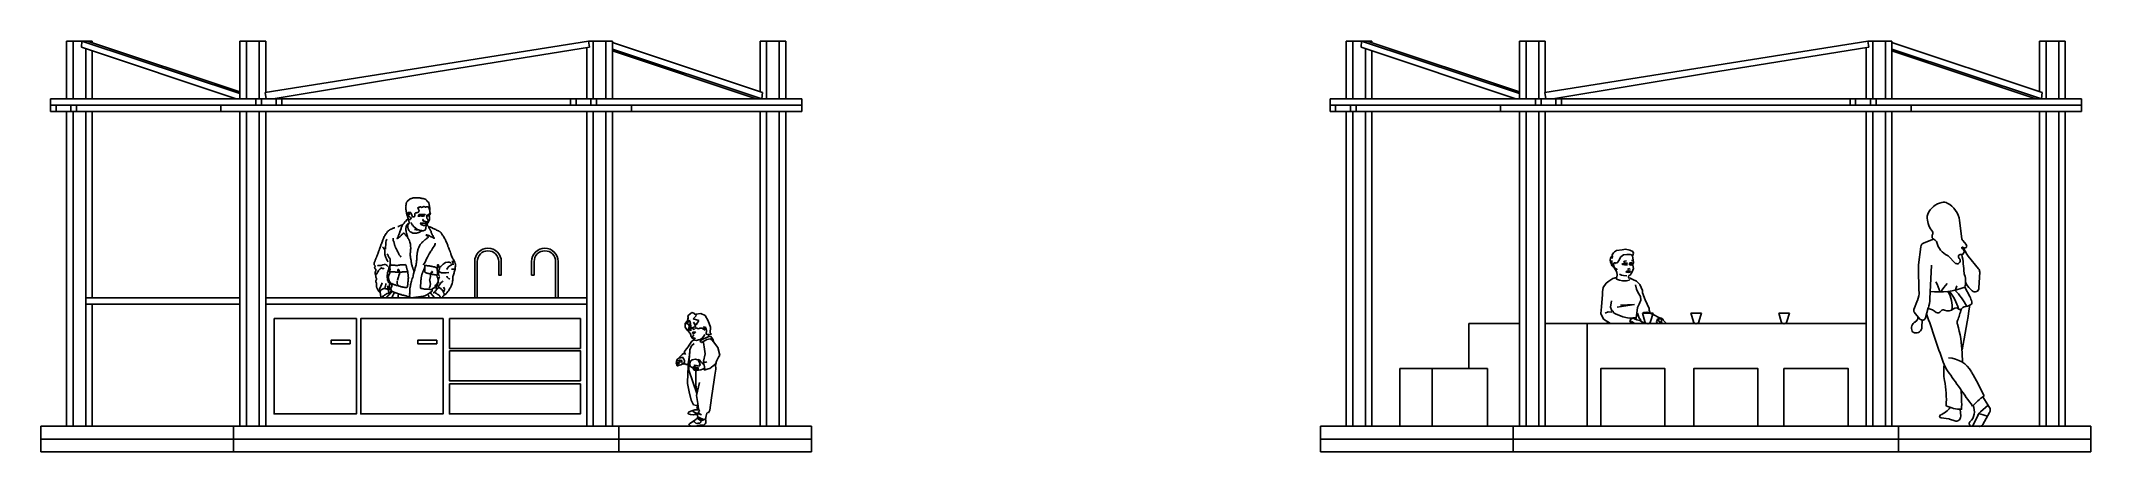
# Model space of a CAD drawing. Header units: metres. Extents: x -67 to 93, y 19 to 51.
import ezdxf

# ---------------------------------------------------------------- set-up
doc = ezdxf.new("R2010")
doc.units = ezdxf.units.M
doc.header["$MEASUREMENT"] = 0
doc.layers.add('ANTIKEIMENA', color=4, linetype='Continuous')
doc.layers.add('PROVOLES TOIXON', color=120, linetype='Continuous')

msp = doc.modelspace()

# ---------------------------------------------------------------- linework, layer by layer
at = {"layer": 'ANTIKEIMENA'}
for p, q in [((-63.42, 51.13), (-63.46, 50.64)), ((-51.11, 47.04), (-63.42, 51.13)), ((-51.11, 47.18), (-62.99, 51.13)), ((-23.98, 51.13), (-49.15, 47.12)), ((-23.9, 50.64), (-23.98, 51.13)), ((36.24, 51.13), (36.2, 50.64)), ((48.55, 47.04), (36.24, 51.13)), ((48.55, 47.18), (36.67, 51.13)), ((75.68, 51.13), (50.51, 47.12)), ((75.76, 50.64), (75.68, 51.13)), ((-63.46, 50.64), (-51.41, 46.63)), ((-36.47, 48.63), (-23.9, 50.64)), ((-10.42, 47.12), (-22.11, 51.01)), ((-22.11, 50.5), (-10.46, 46.63)), ((-22.11, 50.36), (-10.9, 46.63)), ((36.2, 50.64), (48.25, 46.63)), ((63.19, 48.63), (75.76, 50.64)), ((89.24, 47.12), (77.55, 51.01)), ((77.55, 50.5), (89.2, 46.63)), ((77.55, 50.36), (88.76, 46.63)), ((-48.52, 46.63), (-36.47, 48.63)), ((51.14, 46.63), (63.19, 48.63)), ((-65.87, 46.63), (-52.61, 46.63)), ((-65.87, 45.63), (-65.87, 46.63)), ((-52.61, 46.63), (-9.11, 46.63)), ((-49.87, 46.13), (-49.87, 46.63)), ((-49.43, 46.13), (-49.43, 46.63)), ((-49.15, 47.12), (-49.07, 46.63)), ((-48.28, 46.13), (-48.28, 46.63)), ((-47.85, 46.13), (-47.85, 46.63)), ((-25.37, 46.13), (-25.37, 46.63)), ((-24.93, 46.13), (-24.93, 46.63)), ((-23.78, 46.13), (-23.78, 46.63)), ((-23.35, 46.13), (-23.35, 46.63)), ((-10.46, 46.63), (-10.42, 47.12)), ((-9.11, 46.63), (-7.47, 46.63)), ((-7.47, 46.63), (-7.35, 46.63)), ((-7.35, 45.63), (-7.35, 46.63)), ((33.79, 46.63), (47.05, 46.63)), ((33.79, 45.63), (33.79, 46.63)), ((47.05, 46.63), (79.05, 46.63)), ((49.79, 46.13), (49.79, 46.63)), ((50.22, 46.13), (50.22, 46.63)), ((50.51, 47.12), (50.59, 46.63)), ((51.38, 46.13), (51.38, 46.63)), ((51.81, 46.13), (51.81, 46.63)), ((74.29, 46.13), (74.29, 46.63)), ((74.72, 46.13), (74.72, 46.63)), ((75.88, 46.13), (75.88, 46.63)), ((76.31, 46.13), (76.31, 46.63)), ((77.55, 46.63), (90.55, 46.63)), ((89.2, 46.63), (89.24, 47.12)), ((90.55, 46.63), (92.19, 46.63)), ((92.19, 46.63), (92.31, 46.63)), ((92.31, 45.63), (92.31, 46.63)), ((-65.87, 46.13), (-53.66, 46.13)), ((-65.87, 45.63), (-50.15, 45.63)), ((-65.43, 45.63), (-65.43, 46.13)), ((-64.28, 45.63), (-64.28, 46.13)), ((-63.85, 45.63), (-63.85, 46.13)), ((-53.7, 46.13), (-50.15, 46.13)), ((-52.61, 45.63), (-52.61, 46.13)), ((-50.15, 46.13), (-24.93, 46.13)), ((-50.15, 45.63), (-24.11, 45.63)), ((-24.93, 46.13), (-24, 46.13)), ((-24.11, 45.63), (-24, 45.63)), ((-24, 46.13), (-7.35, 46.13)), ((-24, 45.63), (-7.35, 45.63)), ((-20.61, 45.63), (-20.61, 46.13)), ((33.79, 46.13), (46, 46.13)), ((33.79, 45.63), (49.51, 45.63)), ((34.22, 45.63), (34.22, 46.13)), ((35.38, 45.63), (35.38, 46.13)), ((35.81, 45.63), (35.81, 46.13)), ((45.96, 46.13), (49.51, 46.13)), ((47.05, 45.63), (47.05, 46.13)), ((49.51, 46.13), (74.44, 46.13)), ((49.51, 45.63), (74.44, 45.63)), ((74.44, 46.13), (75.65, 46.13)), ((74.44, 45.63), (75.65, 45.63)), ((75.65, 46.13), (76.02, 46.13)), ((75.65, 45.63), (76.02, 45.63)), ((76.02, 46.13), (92.31, 46.13)), ((76.02, 45.63), (92.31, 45.63)), ((79.05, 45.63), (79.05, 46.13)), ((82.99, 35.74), (82.81, 37.15)), ((83.06, 35.59), (83.33, 35.28)), ((55.62, 34.23), (55.61, 34.06)), ((55.61, 34.06), (55.63, 33.92)), ((55.69, 34.32), (55.62, 34.23)), ((55.63, 33.92), (55.69, 33.81)), ((55.76, 34.37), (55.69, 34.32)), ((55.69, 33.81), (55.7, 33.71)), ((55.7, 33.71), (55.76, 33.62)), ((55.73, 34.04), (55.74, 33.84)), ((55.74, 33.84), (55.81, 33.67)), ((55.79, 34.34), (55.75, 34.19)), ((55.76, 33.62), (55.81, 33.57)), ((55.85, 34.63), (55.77, 34.47)), ((55.77, 34.47), (55.79, 34.34)), ((55.81, 33.67), (55.9, 33.51)), ((55.81, 33.57), (55.87, 33.54)), ((55.93, 34.72), (55.85, 34.63)), ((55.91, 33.85), (55.86, 33.77)), ((55.86, 33.77), (55.88, 33.66)), ((55.88, 33.66), (55.91, 33.53)), ((56, 33.87), (55.91, 33.85)), ((55.91, 33.53), (56, 33.45)), ((56.09, 34.83), (55.93, 34.72)), ((56.08, 33.81), (56, 33.87)), ((56.53, 34.87), (56.09, 34.83)), ((56.09, 33.83), (56.21, 33.91)), ((56.21, 33.91), (56.29, 34.03)), ((56.29, 34.03), (56.42, 34.32)), ((56.42, 34.32), (56.64, 34.47)), ((56.64, 33.81), (56.52, 33.76)), ((56.52, 33.76), (56.94, 33.79)), ((56.8, 34.91), (56.53, 34.87)), ((56.57, 33.74), (56.73, 33.69)), ((56.64, 34.47), (56.9, 34.51)), ((56.64, 33.93), (56.75, 34)), ((56.77, 33.85), (56.64, 33.81)), ((56.73, 33.69), (56.9, 33.69)), ((56.75, 34), (56.88, 34.02)), ((56.89, 33.84), (56.77, 33.85)), ((57.13, 34.85), (56.8, 34.91)), ((56.88, 33.75), (56.82, 33.7)), ((56.94, 33.74), (56.88, 33.75)), ((56.95, 33.81), (56.89, 33.84)), ((56.9, 34.51), (57.15, 34.51)), ((56.9, 33.69), (56.94, 33.74)), ((57.08, 33.8), (57.13, 33.86)), ((57.12, 33.77), (57.11, 33.76)), ((57.11, 33.76), (57.12, 33.7)), ((57.3, 33.79), (57.12, 33.77)), ((57.12, 33.7), (57.22, 33.68)), ((57.37, 34.74), (57.13, 34.85)), ((57.13, 33.86), (57.27, 33.85)), ((57.15, 34.51), (57.33, 34.45)), ((57.22, 33.68), (57.3, 33.69)), ((57.28, 33.75), (57.24, 33.71)), ((57.34, 34.04), (57.26, 34.05)), ((57.27, 33.85), (57.37, 33.81)), ((57.35, 33.75), (57.28, 33.75)), ((57.37, 33.81), (57.3, 33.79)), ((57.3, 33.69), (57.35, 33.75)), ((57.33, 34.45), (57.32, 34.39)), ((57.34, 34.37), (57.38, 34.45)), ((57.4, 34.1), (57.34, 34.37)), ((57.38, 33.99), (57.34, 34.04)), ((57.42, 34.6), (57.37, 34.74)), ((57.37, 33.79), (57.41, 33.87)), ((57.37, 33.68), (57.37, 33.79)), ((57.42, 33.43), (57.37, 33.68)), ((57.38, 34.45), (57.42, 34.6)), ((57.41, 33.87), (57.4, 34.1)), ((79.62, 33.7), (79.8, 35.11)), ((80.64, 33.67), (80.5, 31.05)), ((81.99, 34.36), (82.45, 33.86)), ((83.1, 35.05), (83.38, 34.53)), ((55.07, 31.93), (55.01, 31.6)), ((55.28, 32.27), (55.07, 31.93)), ((55.5, 32.44), (55.28, 32.27)), ((55.81, 32.63), (55.5, 32.44)), ((56.09, 32.72), (55.81, 32.63)), ((55.9, 33.51), (56.01, 33.32)), ((56, 33.45), (56.1, 33.36)), ((56.01, 33.32), (56.11, 33.12)), ((56.09, 33.36), (56.05, 33.27)), ((56.1, 32.66), (56.09, 32.59)), ((56.09, 32.59), (56.33, 32.52)), ((56.1, 33.36), (56.15, 33.34)), ((56.15, 32.89), (56.1, 32.66)), ((56.11, 33.12), (56.15, 32.89)), ((56.15, 33.34), (56.17, 33.36)), ((56.49, 32.91), (56.32, 32.97)), ((56.33, 32.52), (56.55, 32.46)), ((56.64, 32.86), (56.49, 32.91)), ((56.55, 32.46), (56.87, 32.46)), ((56.9, 32.84), (56.64, 32.86)), ((56.81, 33.16), (56.98, 33.23)), ((56.9, 33.12), (56.81, 33.16)), ((56.87, 32.46), (57.08, 32.5)), ((57.05, 33.11), (56.9, 33.12)), ((56.95, 33.35), (57.05, 33.4)), ((56.98, 33.23), (57.04, 33.2)), ((56.99, 33.18), (57.05, 33.17)), ((57.03, 32.77), (57.06, 32.87)), ((57.05, 32.63), (57.03, 32.77)), ((57.04, 33.2), (57.09, 33.24)), ((57.05, 33.4), (57.13, 33.41)), ((57.15, 33.13), (57.05, 33.11)), ((57.06, 32.87), (57.15, 32.89)), ((57.08, 32.5), (57.13, 32.56)), ((57.09, 33.24), (57.19, 33.2)), ((57.1, 32.69), (57.37, 32.56)), ((57.13, 32.56), (57.1, 32.59)), ((57.13, 33.41), (57.11, 33.35)), ((57.19, 33.2), (57.15, 33.13)), ((57.15, 32.89), (57.29, 33.1)), ((57.29, 33.1), (57.38, 33.29)), ((57.37, 32.56), (57.65, 32.42)), ((57.38, 33.29), (57.42, 33.43)), ((57.58, 32.14), (57.65, 31.8)), ((57.65, 32.42), (57.92, 32.17)), ((57.92, 32.17), (58.13, 31.71)), ((-63.11, 30.63), (-63.11, 31.13)), ((-63.11, 31.13), (-51.11, 31.13)), ((-63.11, 30.63), (-51.11, 30.63)), ((-62.61, 30.63), (-62.61, 21.13)), ((-49.11, 31.13), (-24.11, 31.13)), ((-49.11, 30.63), (-24.11, 30.63)), ((54.92, 30.42), (54.87, 29.91)), ((55.01, 31.38), (54.92, 30.42)), ((55.01, 31.6), (55.01, 31.38)), ((55.63, 30.41), (55.71, 30.91)), ((55.71, 30.19), (55.63, 30.41)), ((56.16, 30.41), (57.5, 30.61)), ((57.5, 30.61), (56.41, 30.57)), ((57.74, 30.39), (57.63, 29.52)), ((57.65, 31.8), (57.78, 31.53)), ((57.87, 30.63), (57.74, 30.39)), ((57.78, 31.53), (57.97, 31.25)), ((57.98, 30.94), (57.87, 30.63)), ((57.97, 31.25), (57.98, 30.94)), ((58.13, 31.71), (58.12, 31.53)), ((58.12, 31.53), (58.34, 30.99)), ((58.34, 30.99), (58.64, 30.29)), ((79.26, 30.23), (79.53, 30.94)), ((80.38, 30.35), (80.15, 29.57)), ((-16.44, 28.85), (-16.43, 29.14)), ((-16.28, 28.61), (-16.44, 28.85)), ((-16.43, 29.14), (-16.29, 29.31)), ((-16.37, 29.13), (-16.06, 29.38)), ((-16.18, 29.08), (-16.37, 29.13)), ((-16.29, 29.31), (-16.22, 29.37)), ((-16.25, 29.33), (-16.21, 29.68)), ((-16.06, 29.38), (-16.25, 29.33)), ((-16.24, 29.33), (-16.21, 29.58)), ((-16.22, 29.37), (-16.24, 29.33)), ((-16.22, 29.74), (-16.04, 29.9)), ((-16.21, 29.58), (-16.22, 29.74)), ((-16.07, 28.83), (-16.18, 29.08)), ((-16.1, 28.94), (-16.17, 28.7)), ((-16.08, 28.93), (-16.16, 28.52)), ((-16.01, 28.56), (-16.08, 28.93)), ((-16.04, 29.28), (-16.07, 28.83)), ((-15.87, 28.75), (-16.06, 28.7)), ((-16.04, 29.9), (-15.91, 29.98)), ((-15.97, 28.76), (-16.04, 29.28)), ((-15.61, 28.91), (-15.97, 28.76)), ((-15.91, 29.98), (-15.76, 29.94)), ((-15.74, 28.68), (-15.87, 28.75)), ((-15.55, 29.76), (-15.82, 29.5)), ((-15.82, 29.5), (-15.38, 29.37)), ((-15.57, 29.02), (-15.78, 29.23)), ((-15.78, 29.23), (-15.61, 28.91)), ((-15.76, 29.94), (-15.55, 29.76)), ((-15.6, 28.81), (-15.74, 28.68)), ((-15.62, 29.86), (-15.23, 29.92)), ((-15.41, 28.72), (-15.6, 28.81)), ((-15.38, 29.37), (-15.57, 29.02)), ((-15.3, 28.77), (-15.41, 28.72)), ((-15.14, 28.76), (-15.3, 28.77)), ((-15.23, 29.92), (-14.88, 29.75)), ((-14.89, 28.62), (-15.14, 28.76)), ((-14.96, 28.88), (-15.02, 28.86)), ((-15.02, 28.86), (-14.89, 28.62)), ((-14.84, 28.83), (-14.96, 28.88)), ((-14.88, 29.75), (-14.64, 29.35)), ((-14.78, 28.6), (-14.84, 28.83)), ((-14.64, 29.35), (-14.47, 28.84)), ((-14.47, 28.84), (-14.49, 28.41)), ((44.6, 25.63), (44.6, 29.13)), ((44.6, 29.13), (48.55, 29.13)), ((50.55, 29.13), (75.55, 29.13)), ((53.82, 29.13), (53.82, 21.13)), ((54.87, 29.91), (55.08, 29.48)), ((55.08, 29.48), (55.62, 29.13)), ((55.44, 30.04), (55.2, 29.93)), ((55.36, 29.21), (55.29, 29.13)), ((55.72, 30.01), (55.44, 30.04)), ((55.72, 30.12), (55.71, 30.19)), ((55.83, 30.1), (55.72, 30.12)), ((55.84, 29.99), (55.83, 30.1)), ((56.03, 29.9), (55.84, 29.99)), ((56.59, 29.66), (56.03, 29.9)), ((56.95, 29.58), (56.59, 29.66)), ((57.1, 29.54), (56.95, 29.58)), ((57.38, 29.58), (57.1, 29.54)), ((57.24, 29.5), (57.13, 29.33)), ((57.13, 29.33), (57.22, 29.18)), ((57.26, 29.28), (57.21, 29.26)), ((57.22, 29.18), (57.34, 29.13)), ((57.45, 29.54), (57.24, 29.5)), ((57.39, 29.22), (57.26, 29.28)), ((57.55, 29.6), (57.38, 29.58)), ((57.49, 29.13), (57.39, 29.22)), ((57.44, 29.5), (57.56, 29.48)), ((57.65, 29.5), (57.55, 29.6)), ((57.56, 29.48), (57.67, 29.42)), ((57.67, 29.42), (57.91, 29.36)), ((57.87, 29.54), (57.72, 29.95)), ((58.02, 29.36), (57.87, 29.54)), ((57.91, 29.36), (58.06, 29.27)), ((58.06, 29.27), (58.18, 29.13)), ((58.07, 29.26), (58.2, 29.2)), ((58.23, 29.99), (58.13, 29.92)), ((58.2, 29.2), (58.35, 29.15)), ((58.46, 30.01), (58.23, 29.99)), ((58.35, 29.15), (58.34, 29.13)), ((58.68, 29.95), (58.46, 30.01)), ((58.64, 30.29), (58.64, 30.18)), ((58.64, 30.18), (58.72, 29.93)), ((58.72, 29.93), (58.92, 29.84)), ((58.96, 29.82), (59.01, 29.8)), ((59.01, 29.8), (59.38, 29.6)), ((59.28, 29.47), (59.22, 29.26)), ((59.22, 29.26), (59.29, 29.13)), ((59.48, 29.54), (59.28, 29.47)), ((59.36, 29.48), (59.42, 29.5)), ((59.37, 29.37), (59.36, 29.48)), ((59.42, 29.28), (59.37, 29.37)), ((59.38, 29.6), (59.58, 29.55)), ((59.52, 29.22), (59.42, 29.28)), ((59.48, 29.51), (59.57, 29.47)), ((59.57, 29.22), (59.52, 29.22)), ((59.57, 29.47), (59.71, 29.42)), ((59.69, 29.13), (59.57, 29.22)), ((59.58, 29.55), (59.71, 29.47)), ((59.58, 29.37), (59.6, 29.4)), ((59.6, 29.28), (59.58, 29.37)), ((59.59, 29.21), (59.6, 29.28)), ((59.66, 29.17), (59.65, 29.13)), ((59.71, 29.47), (59.74, 29.4)), ((59.71, 29.42), (59.9, 29.2)), ((59.9, 29.2), (59.99, 29.13)), ((79.73, 29.48), (79.29, 30.01)), ((79.91, 29.39), (79.88, 28.85)), ((81.27, 30.01), (81.38, 30.13)), ((-16.34, 27.15), (-16.5, 26.95)), ((-16.21, 27.31), (-16.34, 27.15)), ((-16.16, 28.52), (-16.28, 28.61)), ((-16.12, 27.46), (-16.21, 27.31)), ((-16.17, 28.7), (-16.19, 28.55)), ((-16.19, 28.55), (-16.13, 28.44)), ((-16.13, 28.44), (-16.04, 28.38)), ((-15.92, 27.75), (-16.12, 27.46)), ((-16.08, 27.09), (-15.95, 27.4)), ((-16.06, 28.7), (-16.01, 28.56)), ((-16.04, 28.38), (-16, 28.23)), ((-16, 28.23), (-15.99, 28.11)), ((-15.99, 28.11), (-15.91, 28.11)), ((-15.95, 27.4), (-15.75, 27.58)), ((-15.74, 27.85), (-15.92, 27.75)), ((-15.91, 28.11), (-15.83, 28.13)), ((-15.91, 28.11), (-15.91, 28.08)), ((-15.91, 28.08), (-15.91, 28.03)), ((-15.91, 28.03), (-15.88, 28.04)), ((-15.91, 28.03), (-15.89, 27.99)), ((-15.9, 28.4), (-15.87, 28.44)), ((-15.9, 28.4), (-15.82, 28.37)), ((-15.89, 27.99), (-15.82, 27.96)), ((-15.88, 28.04), (-15.81, 28.03)), ((-15.87, 28.44), (-15.8, 28.46)), ((-15.8, 28.24), (-15.83, 28.26)), ((-15.83, 28.13), (-15.79, 28.17)), ((-15.82, 28.37), (-15.78, 28.37)), ((-15.77, 27.96), (-15.82, 27.96)), ((-15.81, 28.03), (-15.77, 28)), ((-15.81, 27.96), (-15.81, 27.91)), ((-15.81, 27.91), (-15.73, 27.9)), ((-15.8, 28.46), (-15.74, 28.46)), ((-15.79, 28.17), (-15.8, 28.24)), ((-15.78, 28.37), (-15.73, 28.39)), ((-15.77, 28), (-15.71, 27.99)), ((-15.72, 27.97), (-15.77, 27.96)), ((-15.74, 28.46), (-15.63, 28.48)), ((-15.73, 28.39), (-15.67, 28.44)), ((-15.73, 27.9), (-15.72, 27.84)), ((-15.67, 27.97), (-15.72, 27.97)), ((-15.72, 27.84), (-15.56, 27.82)), ((-15.71, 27.99), (-15.66, 27.98)), ((-15.67, 28.44), (-15.63, 28.48)), ((-15.66, 27.98), (-15.67, 27.97)), ((-15.56, 27.82), (-15.41, 27.86)), ((-15.41, 27.86), (-15.26, 27.88)), ((-15.29, 27.77), (-15.07, 27.91)), ((-15.17, 27.65), (-15.29, 27.77)), ((-15.26, 27.88), (-15.11, 28)), ((-15.05, 27.72), (-15.17, 27.65)), ((-15.11, 28), (-14.98, 28.15)), ((-15.07, 27.91), (-14.77, 28.05)), ((-14.74, 27.88), (-15.05, 27.72)), ((-15.02, 27.65), (-14.93, 27.13)), ((-14.98, 28.15), (-14.91, 28.27)), ((-14.81, 28.3), (-14.78, 28.6)), ((-14.56, 28.28), (-14.81, 28.3)), ((-14.77, 28.05), (-14.56, 28.12)), ((-14.5, 27.93), (-14.74, 27.88)), ((-14.69, 28.29), (-14.6, 28.18)), ((-14.6, 28.18), (-14.56, 28.11)), ((-14.39, 28.31), (-14.56, 28.28)), ((-14.56, 28.12), (-14.46, 28.14)), ((-14.36, 27.87), (-14.5, 27.93)), ((-14.49, 28.41), (-14.39, 28.31)), ((-14.46, 28.14), (-14.37, 28.01)), ((-14.37, 28.01), (-14.27, 27.87)), ((-14.22, 27.7), (-14.36, 27.87)), ((-14.27, 27.87), (-14.22, 27.77)), ((-13.89, 27.27), (-14.22, 27.7)), ((-13.73, 26.68), (-13.89, 27.27)), ((-17.12, 26.15), (-17.13, 26.05)), ((-17.13, 26.05), (-17.1, 25.95)), ((-17.07, 26.3), (-17.12, 26.21)), ((-17.12, 26.21), (-17.11, 26.13)), ((-17.11, 26.13), (-17.04, 26.08)), ((-17.1, 25.95), (-17, 25.96)), ((-17.09, 25.96), (-17.1, 25.86)), ((-17.1, 25.86), (-17.04, 25.82)), ((-17.04, 26.37), (-17.09, 26.27)), ((-17.09, 26.27), (-17, 26.24)), ((-16.94, 26.43), (-17.04, 26.37)), ((-17.04, 26.08), (-16.92, 26.07)), ((-17.04, 25.82), (-16.99, 25.83)), ((-17, 26.24), (-16.89, 26.22)), ((-17, 25.96), (-16.95, 25.96)), ((-16.99, 25.87), (-16.88, 25.9)), ((-16.99, 25.83), (-16.99, 25.87)), ((-16.95, 25.96), (-16.92, 26.03)), ((-16.78, 26.45), (-16.94, 26.43)), ((-16.92, 26.03), (-16.93, 26.05)), ((-16.92, 26.07), (-16.87, 26.09)), ((-16.85, 26.31), (-16.89, 26.34)), ((-16.89, 26.22), (-16.85, 26.24)), ((-16.88, 25.9), (-16.77, 25.92)), ((-16.87, 26.09), (-16.85, 26.17)), ((-16.85, 26.54), (-16.86, 26.46)), ((-16.86, 26.46), (-16.64, 26.52)), ((-16.67, 26.73), (-16.85, 26.54)), ((-16.85, 26.24), (-16.85, 26.31)), ((-16.76, 26.29), (-16.81, 26.19)), ((-16.81, 26.19), (-16.77, 26.14)), ((-16.67, 26.48), (-16.78, 26.45)), ((-16.71, 26.25), (-16.78, 26.25)), ((-16.77, 26.14), (-16.71, 26.15)), ((-16.77, 25.92), (-16.67, 25.97)), ((-16.7, 26.2), (-16.71, 26.25)), ((-16.71, 26.15), (-16.7, 26.2)), ((-16.5, 26.84), (-16.67, 26.73)), ((-16.67, 25.97), (-16.65, 26.1)), ((-16.66, 25.99), (-16.55, 25.97)), ((-16.5, 26.11), (-16.65, 25.99)), ((-16.64, 26.52), (-16.54, 26.37)), ((-16.55, 25.97), (-16.45, 26.02)), ((-16.54, 26.37), (-16.49, 26.25)), ((-16.5, 26.95), (-16.49, 26.79)), ((-16.42, 26.71), (-16.5, 26.84)), ((-16.49, 26.25), (-16.5, 26.11)), ((-16.49, 26.79), (-16.42, 26.71)), ((-16.45, 26.02), (-16.38, 25.93)), ((-16.38, 25.93), (-16.23, 25.95)), ((-16.17, 26.15), (-16.24, 25.26)), ((-16.23, 25.95), (-16.19, 26.16)), ((-16.19, 26.16), (-16.09, 26.55)), ((-16.08, 26.87), (-16.17, 26.15)), ((-16.1, 26.84), (-16.15, 25.49)), ((-16.09, 26.55), (-16.08, 27.09)), ((-16.07, 26.05), (-16.08, 25.86)), ((-16.08, 25.86), (-16, 25.77)), ((-16.03, 26.19), (-16.07, 26.05)), ((-15.89, 26.3), (-16.03, 26.19)), ((-16, 25.77), (-15.84, 25.69)), ((-15.63, 26.35), (-15.89, 26.3)), ((-15.84, 25.69), (-15.74, 25.61)), ((-15.75, 25.63), (-15.82, 25.63)), ((-15.82, 25.63), (-15.74, 25.51)), ((-15.78, 25.78), (-15.8, 25.69)), ((-15.8, 25.69), (-15.69, 25.65)), ((-15.68, 25.77), (-15.78, 25.78)), ((-15.59, 25.58), (-15.75, 25.63)), ((-15.65, 25.89), (-15.73, 25.86)), ((-15.73, 25.86), (-15.62, 25.72)), ((-15.69, 25.65), (-15.52, 25.6)), ((-15.59, 25.71), (-15.68, 25.77)), ((-15.48, 25.85), (-15.65, 25.89)), ((-15.38, 26.29), (-15.63, 26.35)), ((-15.62, 25.72), (-15.45, 25.69)), ((-15.46, 25.65), (-15.59, 25.71)), ((-15.38, 25.53), (-15.59, 25.58)), ((-15.52, 25.6), (-15.42, 25.57)), ((-15.35, 25.82), (-15.48, 25.85)), ((-15.37, 25.66), (-15.46, 25.65)), ((-15.45, 25.69), (-15.37, 25.66)), ((-15.35, 26.33), (-15.43, 26.29)), ((-15.43, 26.29), (-15.36, 26.14)), ((-15.42, 25.57), (-15.38, 25.53)), ((-15.3, 26.07), (-15.38, 26.29)), ((-15.36, 26.14), (-15.3, 26.01)), ((-15.27, 26.24), (-15.35, 26.33)), ((-15.28, 25.88), (-15.35, 25.82)), ((-15.31, 25.87), (-15.3, 26.07)), ((-15.3, 26.01), (-15.28, 25.88)), ((-15.15, 26.1), (-15.27, 26.24)), ((-15.23, 25.53), (-15.1, 25.59)), ((-15.03, 25.99), (-15.15, 26.1)), ((-15.01, 26.07), (-15.13, 26.04)), ((-15.13, 26.04), (-14.97, 25.93)), ((-15.1, 25.59), (-14.94, 25.62)), ((-14.89, 26.78), (-15.02, 26.19)), ((-15.02, 26.19), (-14.92, 26.07)), ((-14.75, 26.16), (-15.01, 26.07)), ((-14.9, 25.58), (-14.99, 25.61)), ((-14.99, 25.61), (-14.95, 25.53)), ((-14.97, 25.93), (-14.92, 25.71)), ((-14.93, 27.13), (-14.89, 26.78)), ((-14.92, 25.71), (-14.9, 25.58)), ((-14.87, 25.52), (-14.66, 25.61)), ((-14.66, 25.61), (-14.52, 25.62)), ((-14.52, 25.62), (-14.01, 26.05)), ((-14.12, 25.1), (-14.05, 25.58)), ((-14.08, 25.91), (-13.99, 26.21)), ((-14.05, 25.58), (-14.08, 25.91)), ((-13.99, 26.21), (-13.83, 26.51)), ((-13.83, 26.51), (-13.73, 26.68)), ((39.23, 25.63), (39.23, 21.13)), ((46.06, 25.63), (39.23, 25.63)), ((41.73, 25.63), (41.73, 21.13)), ((46.06, 25.63), (46.06, 21.13)), ((83.05, 26.09), (83.02, 26.85)), ((-16.24, 25.26), (-16.25, 24.46)), ((-16.25, 24.46), (-16.12, 23.82)), ((-16.15, 25.49), (-15.52, 23.68)), ((-15.74, 25.51), (-15.54, 25.47)), ((-15.62, 24.33), (-15.61, 25.48)), ((-15.5, 23.75), (-15.62, 24.33)), ((-15.55, 23.54), (-15.32, 24.53)), ((-15.54, 25.47), (-15.39, 25.5)), ((-15.39, 25.5), (-15.23, 25.53)), ((-14.95, 25.53), (-14.87, 25.52)), ((-14.4, 23.35), (-14.17, 24.74)), ((-14.17, 24.74), (-14.12, 25.1)), ((-16.12, 23.82), (-15.97, 23.17)), ((-15.97, 23.17), (-15.79, 22.81)), ((-15.69, 22.41), (-15.84, 22.35)), ((-15.83, 22.32), (-15.78, 22.38)), ((-15.79, 22.81), (-15.56, 22.75)), ((-15.48, 22.42), (-15.69, 22.41)), ((-15.56, 22.75), (-15.49, 22.74)), ((-15.44, 22.9), (-15.55, 23.54)), ((-15.51, 22.6), (-15.52, 22.51)), ((-15.52, 22.51), (-15.41, 22.45)), ((-15.49, 22.74), (-15.51, 22.6)), ((-15.41, 22.45), (-15.48, 22.42)), ((-15.4, 22.48), (-15.44, 22.9)), ((-15.32, 22.28), (-15.4, 22.48)), ((-14.61, 22.17), (-14.53, 22.38)), ((-14.53, 22.38), (-14.4, 23.35)), ((82.87, 22.46), (82.9, 21.91)), ((85.04, 22.78), (84.45, 22.26)), ((85.14, 22.6), (84.63, 23.43)), ((-16.17, 22.22), (-16.2, 22.11)), ((-16.2, 22.11), (-16.02, 22.04)), ((-16.01, 22.3), (-16.17, 22.22)), ((-16.09, 21.33), (-16.15, 21.21)), ((-16.15, 21.21), (-16, 21.13)), ((-15.91, 21.45), (-16.09, 21.33)), ((-16.02, 22.04), (-15.8, 22.03)), ((-15.84, 22.35), (-16.01, 22.3)), ((-16, 21.13), (-15.83, 21.14)), ((-15.71, 21.57), (-15.91, 21.45)), ((-15.75, 22.22), (-15.83, 22.32)), ((-15.83, 21.14), (-15.55, 21.14)), ((-15.8, 22.03), (-15.7, 22.05)), ((-15.71, 21.47), (-15.79, 21.5)), ((-15.57, 22.14), (-15.75, 22.22)), ((-15.58, 21.69), (-15.71, 21.57)), ((-15.59, 21.34), (-15.71, 21.47)), ((-15.7, 22.05), (-15.51, 22.06)), ((-15.46, 21.37), (-15.59, 21.34)), ((-15.47, 21.79), (-15.58, 21.69)), ((-15.4, 22.15), (-15.57, 22.14)), ((-15.55, 21.14), (-15.47, 21.2)), ((-15.47, 21.82), (-15.54, 21.76)), ((-15.54, 21.76), (-15.35, 21.67)), ((-15.51, 22.06), (-15.4, 22.09)), ((-15.48, 21.91), (-15.45, 22.12)), ((-15.44, 21.89), (-15.47, 21.79)), ((-15.37, 21.79), (-15.47, 21.82)), ((-15.47, 21.2), (-15.3, 21.23)), ((-15.46, 21.88), (-15.19, 21.75)), ((-15.3, 21.38), (-15.46, 21.37)), ((-15.45, 22.12), (-15.16, 22.03)), ((-15.41, 22.15), (-15.35, 22.21)), ((-15.16, 22.03), (-15.41, 22.15)), ((-15.35, 22.21), (-15.4, 22.3)), ((-15.4, 22.3), (-15.32, 22.28)), ((-15.4, 22.09), (-15.4, 22.15)), ((-15.26, 21.72), (-15.37, 21.79)), ((-15.35, 21.67), (-15.21, 21.56)), ((-15.19, 21.48), (-15.3, 21.38)), ((-15.3, 21.23), (-15.14, 21.23)), ((-15.18, 21.64), (-15.26, 21.72)), ((-15.21, 21.56), (-15.19, 21.48)), ((-15.19, 21.75), (-14.98, 21.67)), ((-15.03, 21.58), (-15.18, 21.64)), ((-15.14, 21.23), (-14.97, 21.25)), ((-14.94, 21.69), (-15.03, 21.58)), ((-14.98, 21.67), (-14.86, 21.67)), ((-14.97, 21.25), (-14.87, 21.32)), ((-14.89, 21.68), (-14.94, 21.69)), ((-14.82, 21.6), (-14.89, 21.68)), ((-14.87, 21.32), (-14.83, 21.41)), ((-14.86, 21.67), (-14.8, 21.95)), ((-14.83, 21.41), (-14.82, 21.6)), ((-14.8, 21.95), (-14.75, 22.15)), ((-14.75, 22.15), (-14.71, 22.21)), ((-14.71, 22.21), (-14.61, 22.17)), ((83.81, 21.14), (84.25, 22)), ((84.63, 21.28), (85.15, 22.21))]:
    msp.add_line(p, q, dxfattribs=at)
at = {"layer": 'ANTIKEIMENA', "ltscale": 50}
for p, q in [((58.31, 29.29), (58.12, 29.94)), ((58.94, 29.94), (58.12, 29.94)), ((58.75, 29.29), (58.94, 29.94)), ((62.08, 29.29), (61.89, 29.94)), ((62.71, 29.94), (61.89, 29.94)), ((62.52, 29.29), (62.71, 29.94)), ((68.92, 29.29), (68.73, 29.94)), ((69.56, 29.94), (68.73, 29.94)), ((69.36, 29.29), (69.56, 29.94))]:
    msp.add_line(p, q, dxfattribs=at)
at = {"layer": 'ANTIKEIMENA'}
for points in [[(-38.82, 36.69), (-38.81, 36.69), (-38.78, 36.69), (-38.77, 36.7), (-38.75, 36.7), (-38.74, 36.71), (-38.72, 36.71), (-38.71, 36.72), (-38.69, 36.73), (-38.68, 36.73), (-38.66, 36.74), (-38.64, 36.75), (-38.62, 36.76), (-38.62, 36.76), (-38.6, 36.77), (-38.58, 36.78), (-38.56, 36.79), (-38.54, 36.79), (-38.52, 36.8), (-38.5, 36.8), (-38.47, 36.81), (-38.44, 36.82), (-38.44, 36.85), (-38.44, 36.85), (-38.41, 36.86), (-38.39, 36.86), (-38.37, 36.89), (-38.35, 36.91), (-38.34, 36.92), (-38.33, 36.95), (-38.32, 36.97), (-38.3, 36.99), (-38.29, 37.01), (-38.26, 37.05), (-38.24, 37.07), (-38.22, 37.09), (-38.09, 37.22), (-38.09, 37.22), (-38.08, 37.23), (-38.06, 37.25), (-38.05, 37.25), (-38, 37.27), (-37.99, 37.26), (-38, 37.27), (-38.02, 37.3), (-38.02, 37.32), (-38.03, 37.33), (-38.03, 37.35), (-38.04, 37.38), (-38.06, 37.42), (-38.06, 37.44), (-38.06, 37.47), (-38.07, 37.49), (-38.09, 37.52), (-38.1, 37.54), (-38.11, 37.57), (-38.11, 37.57), (-38.11, 37.58), (-38.11, 37.6), (-38.12, 37.63), (-38.12, 37.64), (-38.13, 37.67), (-38.15, 37.71), (-38.15, 37.74), (-38.15, 37.76), (-38.15, 37.79), (-38.15, 37.8), (-38.15, 37.82), (-38.16, 37.84), (-38.18, 37.9), (-38.18, 37.93), (-38.18, 37.96), (-38.19, 38), (-38.2, 38.04), (-38.2, 38.06), (-38.2, 38.1), (-38.2, 38.11), (-38.2, 38.13), (-38.19, 38.2), (-38.19, 38.23), (-38.18, 38.27), (-38.19, 38.32), (-38.19, 38.34), (-38.18, 38.38), (-38.18, 38.41), (-38.17, 38.43), (-38.16, 38.48), (-38.15, 38.52), (-38.14, 38.56), (-38.14, 38.58), (-38.12, 38.6), (-38.12, 38.61), (-38.12, 38.61), (-38.12, 38.61), (-38.12, 38.61), (-38.12, 38.61), (-38.12, 38.61), (-38.12, 38.61), (-38.12, 38.61), (-38.12, 38.61), (-38.12, 38.61), (-38.12, 38.61), (-38.12, 38.61), (-38.12, 38.61), (-38.12, 38.61), (-38.12, 38.61), (-38.12, 38.61), (-38.12, 38.61), (-38.12, 38.61), (-38.12, 38.61), (-38.12, 38.61), (-38.12, 38.61), (-38.12, 38.61), (-38.12, 38.61), (-38.12, 38.61), (-38.12, 38.61), (-38.12, 38.61), (-38.12, 38.61), (-38.12, 38.61), (-38.12, 38.61), (-38.12, 38.61), (-38.12, 38.61), (-38.12, 38.61), (-38.12, 38.61), (-38.12, 38.61), (-38.12, 38.61), (-38.12, 38.61), (-38.12, 38.61), (-38.12, 38.61), (-38.12, 38.61), (-38.12, 38.61), (-38.12, 38.61), (-38.12, 38.61), (-38.12, 38.61), (-38.12, 38.61), (-38.12, 38.61), (-38.12, 38.61)], [(-38.11, 38.61), (-38.1, 38.62), (-38.09, 38.63), (-38.06, 38.67), (-38.03, 38.7), (-38, 38.72), (-37.97, 38.75), (-37.94, 38.78), (-37.9, 38.81), (-37.87, 38.83), (-37.84, 38.84), (-37.79, 38.86), (-37.75, 38.88), (-37.68, 38.9), (-37.63, 38.91), (-37.56, 38.92), (-37.52, 38.93), (-37.45, 38.93), (-37.4, 38.93), (-37.33, 38.93), (-37.27, 38.93), (-37.18, 38.92), (-37.11, 38.91), (-37.04, 38.9), (-36.99, 38.89), (-36.94, 38.88), (-36.9, 38.87), (-36.83, 38.86), (-36.79, 38.85), (-36.76, 38.84), (-36.68, 38.81), (-36.65, 38.8), (-36.61, 38.78)], [(-36.48, 38.61), (-36.44, 38.58), (-36.4, 38.54), (-36.39, 38.49), (-36.37, 38.45), (-36.37, 38.43), (-36.38, 38.4), (-36.38, 38.39), (-36.37, 38.36), (-36.38, 38.34), (-36.36, 38.3), (-36.36, 38.25), (-36.35, 38.21), (-36.35, 38.2), (-36.33, 38.16), (-36.33, 38.11), (-36.33, 38.1), (-36.32, 38.08), (-36.32, 38.05), (-36.32, 38.02), (-36.34, 37.97), (-36.32, 37.93), (-36.32, 37.89), (-36.32, 37.88), (-36.32, 37.86), (-36.33, 37.84), (-36.33, 37.83), (-36.32, 37.79), (-36.3, 37.78), (-36.29, 37.75), (-36.28, 37.71), (-36.28, 37.69), (-36.3, 37.66), (-36.31, 37.65), (-36.32, 37.63), (-36.33, 37.63), (-36.35, 37.61), (-36.37, 37.6), (-36.38, 37.58), (-36.37, 37.58), (-36.37, 37.56), (-36.37, 37.53), (-36.37, 37.51), (-36.37, 37.49), (-36.36, 37.45), (-36.36, 37.44), (-36.36, 37.4), (-36.36, 37.39), (-36.36, 37.36), (-36.35, 37.33), (-36.35, 37.32), (-36.35, 37.29), (-36.35, 37.26), (-36.35, 37.24), (-36.35, 37.22), (-36.35, 37.2), (-36.36, 37.17), (-36.38, 37.15), (-36.39, 37.11), (-36.4, 37.09), (-36.41, 37.07), (-36.43, 37.06), (-36.44, 37.04), (-36.45, 37.01), (-36.47, 36.99), (-36.48, 36.97), (-36.49, 36.96), (-36.51, 36.93), (-36.52, 36.9), (-36.53, 36.87), (-36.55, 36.85), (-36.56, 36.84), (-36.58, 36.8), (-36.59, 36.77), (-36.6, 36.74), (-36.61, 36.71), (-36.62, 36.68), (-36.63, 36.65), (-36.63, 36.63), (-36.64, 36.59), (-36.64, 36.53), (-36.64, 36.52), (-36.66, 36.47), (-36.67, 36.43), (-36.7, 36.41), (-36.72, 36.4), (-36.74, 36.39), (-36.76, 36.38), (-36.78, 36.37), (-36.8, 36.37), (-36.83, 36.36), (-36.86, 36.35), (-36.89, 36.35), (-36.93, 36.36), (-36.97, 36.37), (-37.01, 36.37), (-37.04, 36.37), (-37.09, 36.38), (-37.1, 36.39), (-37.13, 36.4), (-37.15, 36.41), (-37.19, 36.42), (-37.21, 36.42), (-37.23, 36.42), (-37.27, 36.43), (-37.33, 36.44), (-37.37, 36.44), (-37.42, 36.45), (-37.45, 36.45), (-37.51, 36.45), (-37.53, 36.46)], [(-36.5, 38.62), (-36.51, 38.63), (-36.52, 38.64), (-36.52, 38.64), (-36.53, 38.65), (-36.54, 38.66), (-36.54, 38.67), (-36.54, 38.68), (-36.54, 38.69), (-36.55, 38.7), (-36.56, 38.71), (-36.56, 38.72), (-36.58, 38.73), (-36.59, 38.74), (-36.61, 38.75), (-36.62, 38.75)], [(-38.32, 36.17), (-38.36, 36.17), (-38.39, 36.14), (-38.42, 36.12), (-38.46, 36.09), (-38.5, 36.06), (-38.52, 36.04), (-38.56, 35.99), (-38.59, 35.96), (-38.63, 35.92), (-38.67, 35.89), (-38.71, 35.85), (-38.77, 35.8), (-38.82, 35.77), (-38.87, 35.74), (-38.87, 35.75), (-38.85, 35.79), (-38.83, 35.83), (-38.8, 35.89), (-38.79, 35.93), (-38.77, 35.98), (-38.74, 36.04), (-38.71, 36.12), (-38.69, 36.17), (-38.66, 36.24), (-38.65, 36.29), (-38.62, 36.37), (-38.6, 36.42), (-38.57, 36.51), (-38.55, 36.58), (-38.53, 36.63), (-38.5, 36.7), (-38.48, 36.76), (-38.45, 36.81), (-38.43, 36.85)], [(-38.06, 35.82), (-38.07, 35.89), (-38.07, 35.92), (-38.09, 35.98), (-38.1, 36.01), (-38.11, 36.07), (-38.12, 36.13), (-38.14, 36.17), (-38.16, 36.26), (-38.17, 36.32), (-38.18, 36.36), (-38.19, 36.41), (-38.19, 36.45), (-38.19, 36.48), (-38.2, 36.53), (-38.19, 36.58), (-38.18, 36.62), (-38.17, 36.66), (-38.16, 36.7), (-38.15, 36.74), (-38.13, 36.78), (-38.11, 36.81), (-38.09, 36.84), (-38.06, 36.86), (-38.02, 36.89), (-37.99, 36.9), (-37.98, 36.91)], [(-37.8, 37.75), (-37.82, 37.75), (-37.85, 37.77), (-37.91, 37.78), (-37.93, 37.78), (-37.95, 37.78), (-37.98, 37.78), (-38, 37.77), (-38.02, 37.76), (-38.03, 37.74), (-38.04, 37.71), (-38.05, 37.68), (-38.06, 37.65), (-38.05, 37.61), (-38.03, 37.57), (-38.04, 37.55), (-38.05, 37.51), (-38.05, 37.47), (-38.04, 37.44), (-38.03, 37.4), (-38.02, 37.36), (-38, 37.31), (-37.99, 37.27), (-37.97, 37.25), (-37.95, 37.23), (-37.92, 37.22), (-37.88, 37.22), (-37.85, 37.22), (-37.82, 37.26), (-37.8, 37.29), (-37.79, 37.35), (-37.8, 37.38), (-37.81, 37.41)], [(-36.98, 36.35), (-37.01, 36.33), (-37.04, 36.3), (-37.06, 36.29), (-37.09, 36.26), (-37.13, 36.25), (-37.17, 36.22), (-37.21, 36.22), (-37.25, 36.2), (-37.3, 36.19), (-37.35, 36.17), (-37.39, 36.16), (-37.45, 36.16), (-37.51, 36.16), (-37.55, 36.17), (-37.61, 36.17), (-37.66, 36.18), (-37.73, 36.21), (-37.77, 36.23), (-37.79, 36.25), (-37.85, 36.28), (-37.89, 36.31), (-37.93, 36.35), (-37.94, 36.38), (-37.98, 36.41), (-37.99, 36.46), (-38.01, 36.5), (-38.02, 36.55), (-38.03, 36.59), (-38.04, 36.63), (-38.04, 36.68), (-38.04, 36.71), (-38.04, 36.76), (-38.04, 36.8), (-38.01, 36.84), (-37.99, 36.87), (-37.97, 36.91)], [(-38, 37.23), (-37.99, 37.23), (-37.98, 37.22), (-37.98, 37.2), (-37.98, 37.19), (-37.98, 37.17), (-37.98, 37.15), (-37.96, 37.12), (-37.95, 37.1), (-37.95, 37.08), (-37.94, 37.05), (-37.93, 37.03), (-37.93, 37.01), (-37.93, 36.99), (-37.93, 36.97), (-37.94, 36.94), (-37.95, 36.92), (-37.96, 36.9)], [(-37.85, 37.67), (-37.88, 37.65), (-37.91, 37.65), (-37.97, 37.65), (-37.98, 37.62), (-37.98, 37.58), (-37.98, 37.55), (-37.98, 37.52), (-37.96, 37.5), (-37.93, 37.48), (-37.91, 37.46), (-37.89, 37.45), (-37.89, 37.41), (-37.91, 37.39)], [(-36.55, 36.84), (-36.54, 36.84), (-36.52, 36.8), (-36.49, 36.77), (-36.48, 36.75), (-36.44, 36.7), (-36.43, 36.67), (-36.41, 36.64), (-36.4, 36.61), (-36.38, 36.57), (-36.36, 36.54), (-36.35, 36.51), (-36.32, 36.47), (-36.3, 36.44), (-36.29, 36.41), (-36.27, 36.37), (-36.25, 36.34), (-36.23, 36.3), (-36.22, 36.25), (-36.21, 36.22), (-36.19, 36.18), (-36.18, 36.14), (-36.17, 36.11), (-36.15, 36.06), (-36.13, 36.04), (-36.11, 36), (-36.09, 35.98), (-36.07, 35.94), (-36.06, 35.92), (-36.03, 35.88), (-36.02, 35.86), (-36.01, 35.84), (-35.99, 35.81), (-35.98, 35.77), (-35.99, 35.77), (-36.03, 35.79), (-36.06, 35.81), (-36.1, 35.83), (-36.16, 35.86), (-36.19, 35.87), (-36.23, 35.9), (-36.29, 35.92), (-36.35, 35.96), (-36.41, 35.98), (-36.47, 36), (-36.53, 36.02), (-36.58, 36.03), (-36.6, 36.03), (-36.62, 36.02), (-36.61, 36.01), (-36.59, 35.98), (-36.57, 35.97), (-36.54, 35.95), (-36.51, 35.93), (-36.48, 35.9), (-36.44, 35.86), (-36.44, 35.86), (-36.47, 35.83), (-36.5, 35.82), (-36.53, 35.79), (-36.57, 35.76), (-36.61, 35.73), (-36.66, 35.67), (-36.69, 35.65), (-36.71, 35.64), (-36.76, 35.61), (-36.82, 35.55), (-36.84, 35.53), (-36.87, 35.5), (-36.92, 35.46), (-36.96, 35.41), (-37.01, 35.36), (-37.04, 35.32), (-37.08, 35.28), (-37.11, 35.23), (-37.14, 35.15), (-37.17, 35.09), (-37.19, 35.04), (-37.23, 34.94), (-37.25, 34.87), (-37.27, 34.81), (-37.28, 34.74), (-37.29, 34.68), (-37.3, 34.63), (-37.31, 34.59), (-37.31, 34.53), (-37.32, 34.47), (-37.33, 34.43), (-37.34, 34.34), (-37.35, 34.27), (-37.34, 34.22), (-37.35, 34.15), (-37.35, 34.1), (-37.36, 34.01), (-37.37, 33.93), (-37.37, 33.86), (-37.38, 33.8), (-37.39, 33.71), (-37.41, 33.62), (-37.43, 33.56), (-37.46, 33.47), (-37.49, 33.34), (-37.5, 33.28), (-37.54, 33.18), (-37.57, 33.1), (-37.58, 33.08), (-37.6, 33), (-37.61, 32.88), (-37.63, 32.83), (-37.66, 32.72), (-37.69, 32.63), (-37.72, 32.53), (-37.75, 32.42), (-37.77, 32.35), (-37.8, 32.23), (-37.82, 32.14), (-37.84, 32.08), (-37.85, 31.95), (-37.87, 31.88), (-37.88, 31.81), (-37.89, 31.72), (-37.89, 31.66), (-37.89, 31.58), (-37.89, 31.5), (-37.9, 31.41), (-37.89, 31.33), (-37.9, 31.27), (-37.89, 31.23), (-37.89, 31.18), (-37.89, 31.13), (-37.85, 31.15), (-37.83, 31.14), (-37.79, 31.14), (-37.74, 31.14), (-37.71, 31.14), (-37.65, 31.14), (-37.6, 31.14), (-37.52, 31.13), (-37.47, 31.14), (-37.4, 31.14), (-37.31, 31.15), (-37.22, 31.16), (-37.15, 31.18), (-37.06, 31.19), (-36.96, 31.22), (-36.88, 31.25), (-36.79, 31.27), (-36.72, 31.3), (-36.62, 31.34), (-36.56, 31.37), (-36.48, 31.41), (-36.4, 31.47), (-36.32, 31.52), (-36.23, 31.59), (-36.15, 31.65), (-36.13, 31.67), (-36.14, 31.7), (-36.14, 31.72), (-36.14, 31.76), (-36.15, 31.79), (-36.15, 31.82), (-36.13, 31.83), (-36.1, 31.86), (-36.05, 31.88), (-36.03, 31.89), (-35.99, 31.91), (-35.96, 31.93), (-35.94, 31.95), (-35.91, 32), (-35.9, 32.05), (-35.88, 32.12), (-35.87, 32.14), (-35.83, 32.17), (-35.81, 32.18), (-35.78, 32.21), (-35.75, 32.24), (-35.73, 32.29), (-35.7, 32.35), (-35.67, 32.41), (-35.67, 32.45), (-35.66, 32.5), (-35.67, 32.56), (-35.69, 32.62), (-35.71, 32.66), (-35.73, 32.72), (-35.75, 32.78), (-35.77, 32.86), (-35.78, 32.9), (-35.75, 32.91), (-35.74, 32.91), (-35.72, 32.95), (-35.72, 33), (-35.72, 33.04), (-35.72, 33.1), (-35.73, 33.18), (-35.74, 33.24), (-35.76, 33.32), (-35.76, 33.39), (-35.75, 33.41), (-35.72, 33.47), (-35.72, 33.54), (-35.72, 33.56), (-35.72, 33.62), (-35.73, 33.65), (-35.73, 33.68), (-35.71, 33.71), (-35.69, 33.71), (-35.67, 33.72), (-35.67, 33.72), (-35.66, 33.69), (-35.65, 33.67), (-35.64, 33.64), (-35.63, 33.61), (-35.62, 33.58), (-35.6, 33.54), (-35.59, 33.51), (-35.57, 33.48), (-35.55, 33.46), (-35.56, 33.45), (-35.57, 33.43), (-35.58, 33.42), (-35.58, 33.38), (-35.59, 33.33), (-35.6, 33.31), (-35.62, 33.27), (-35.63, 33.23), (-35.64, 33.19), (-35.66, 33.14), (-35.66, 33.11), (-35.66, 33.06), (-35.66, 33.01), (-35.65, 32.96), (-35.64, 32.94), (-35.63, 32.91), (-35.62, 32.88), (-35.59, 32.85), (-35.58, 32.83), (-35.57, 32.81)], [(-36.34, 37.96), (-36.35, 37.99), (-36.36, 38), (-36.37, 38.05), (-36.38, 38.09), (-36.4, 38.16), (-36.42, 38.18), (-36.44, 38.2), (-36.46, 38.22), (-36.49, 38.24), (-36.51, 38.23), (-36.54, 38.22), (-36.56, 38.23), (-36.58, 38.24), (-36.61, 38.23), (-36.62, 38.2), (-36.64, 38.19), (-36.67, 38.19), (-36.7, 38.21), (-36.72, 38.22), (-36.74, 38.23), (-36.77, 38.24), (-36.81, 38.24), (-36.84, 38.23), (-36.89, 38.2), (-36.91, 38.19), (-36.95, 38.17), (-36.98, 38.17), (-37.01, 38.2), (-37.04, 38.23), (-37.09, 38.22), (-37.13, 38.2), (-37.17, 38.19), (-37.21, 38.18), (-37.26, 38.15), (-37.23, 38.1), (-37.22, 38.08), (-37.21, 38.04), (-37.22, 38.02), (-37.19, 37.97), (-37.18, 37.96), (-37.16, 37.94), (-37.15, 37.89), (-37.18, 37.87), (-37.19, 37.85), (-37.2, 37.83), (-37.22, 37.8), (-37.25, 37.79), (-37.3, 37.79), (-37.33, 37.77), (-37.36, 37.74), (-37.43, 37.75), (-37.48, 37.7), (-37.48, 37.67), (-37.48, 37.64), (-37.49, 37.58), (-37.5, 37.55), (-37.5, 37.48), (-37.51, 37.47), (-37.56, 37.45), (-37.64, 37.45), (-37.68, 37.45), (-37.7, 37.48), (-37.7, 37.5), (-37.71, 37.53), (-37.72, 37.57), (-37.73, 37.6), (-37.75, 37.65), (-37.77, 37.7), (-37.81, 37.76), (-37.83, 37.79), (-37.86, 37.81), (-37.88, 37.82)], [(-37.17, 36.42), (-37.25, 36.43), (-37.29, 36.46), (-37.35, 36.5), (-37.39, 36.53), (-37.42, 36.56), (-37.45, 36.58), (-37.48, 36.61), (-37.51, 36.63), (-37.56, 36.66), (-37.6, 36.7), (-37.63, 36.74), (-37.66, 36.78), (-37.7, 36.81), (-37.73, 36.86), (-37.76, 36.91), (-37.78, 36.98), (-37.78, 37.01)], [(-36.74, 37.5), (-36.74, 37.51), (-36.76, 37.53), (-36.78, 37.55), (-36.82, 37.55), (-36.86, 37.56), (-36.89, 37.54), (-36.94, 37.53), (-36.96, 37.52), (-36.99, 37.52), (-37.05, 37.51), (-37.07, 37.51), (-37.1, 37.5), (-37.14, 37.5), (-37.19, 37.49), (-37.22, 37.49), (-37.25, 37.49)], [(-36.66, 37.6), (-36.67, 37.6), (-36.69, 37.61), (-36.73, 37.62), (-36.79, 37.62), (-36.83, 37.62), (-36.88, 37.63), (-36.91, 37.63), (-36.95, 37.63), (-36.98, 37.62), (-37.04, 37.63), (-37.08, 37.62), (-37.12, 37.61), (-37.17, 37.59), (-37.2, 37.57), (-37.23, 37.55)], [(-36.56, 36.96), (-36.59, 36.94), (-36.59, 36.93), (-36.6, 36.9), (-36.61, 36.88), (-36.63, 36.85), (-36.64, 36.82), (-36.68, 36.78), (-36.69, 36.78), (-36.73, 36.76), (-36.77, 36.76), (-36.82, 36.77), (-36.86, 36.78), (-36.88, 36.79), (-36.92, 36.81), (-36.96, 36.83), (-36.99, 36.85), (-37.01, 36.87), (-37.02, 36.88), (-37.05, 36.91), (-37.07, 36.94), (-37.08, 36.96)], [(-36.51, 36.98), (-36.55, 36.97), (-36.56, 36.96), (-36.59, 36.95), (-36.62, 36.95), (-36.65, 36.94), (-36.67, 36.94), (-36.7, 36.94), (-36.73, 36.94), (-36.76, 36.94), (-36.78, 36.94), (-36.81, 36.94), (-36.85, 36.95), (-36.88, 36.95), (-36.91, 36.95), (-36.94, 36.95), (-36.97, 36.95), (-37, 36.95), (-37.02, 36.95), (-37.06, 36.95), (-37.07, 36.95)], [(-36.78, 37.53), (-36.81, 37.5), (-36.83, 37.49), (-36.85, 37.49), (-36.89, 37.48), (-36.95, 37.49), (-36.99, 37.51), (-37.02, 37.51), (-37.06, 37.52)], [(-36.53, 37.59), (-36.55, 37.55), (-36.56, 37.51), (-36.57, 37.46), (-36.57, 37.43), (-36.57, 37.39), (-36.56, 37.37), (-36.56, 37.36), (-36.55, 37.34), (-36.54, 37.31), (-36.53, 37.28), (-36.51, 37.26), (-36.5, 37.25), (-36.48, 37.23), (-36.47, 37.21), (-36.46, 37.2), (-36.45, 37.17), (-36.45, 37.14), (-36.48, 37.11), (-36.49, 37.11), (-36.51, 37.09), (-36.53, 37.07), (-36.55, 37.06), (-36.57, 37.06), (-36.6, 37.06), (-36.63, 37.07), (-36.65, 37.08), (-36.65, 37.09), (-36.68, 37.09), (-36.71, 37.1), (-36.74, 37.1), (-36.78, 37.1), (-36.81, 37.11), (-36.83, 37.13), (-36.86, 37.15), (-36.87, 37.17), (-36.88, 37.19), (-36.88, 37.21), (-36.87, 37.22), (-36.85, 37.24), (-36.83, 37.25), (-36.81, 37.25)], [(-36.56, 37.5), (-36.54, 37.52), (-36.52, 37.55), (-36.49, 37.56), (-36.45, 37.56), (-36.4, 37.55), (-36.38, 37.55), (-36.36, 37.56), (-36.33, 37.57), (-36.32, 37.59)], [(-36.4, 37.55), (-36.4, 37.54), (-36.41, 37.52), (-36.42, 37.51), (-36.44, 37.51), (-36.46, 37.51), (-36.49, 37.51), (-36.52, 37.52), (-36.54, 37.52)], [(-36.25, 37.71), (-36.26, 37.71), (-36.29, 37.71), (-36.32, 37.71), (-36.35, 37.7), (-36.38, 37.67), (-36.41, 37.65), (-36.43, 37.63), (-36.47, 37.6)], [(-40.13, 31.13), (-40.13, 31.14), (-40.14, 31.18), (-40.14, 31.2), (-40.15, 31.25), (-40.15, 31.28), (-40.16, 31.31), (-40.16, 31.33), (-40.16, 31.36), (-40.16, 31.38), (-40.17, 31.41), (-40.17, 31.44), (-40.17, 31.47), (-40.18, 31.5), (-40.18, 31.52), (-40.18, 31.55), (-40.21, 31.58), (-40.24, 31.6), (-40.27, 31.61), (-40.3, 31.63), (-40.34, 31.67), (-40.36, 31.72), (-40.38, 31.76), (-40.39, 31.78), (-40.41, 31.82), (-40.42, 31.85), (-40.43, 31.88), (-40.44, 31.9), (-40.46, 31.93), (-40.47, 31.97), (-40.48, 32.02), (-40.49, 32.05), (-40.49, 32.09), (-40.49, 32.13), (-40.49, 32.17), (-40.49, 32.2), (-40.49, 32.24), (-40.49, 32.29), (-40.5, 32.32), (-40.51, 32.34), (-40.52, 32.39), (-40.52, 32.43), (-40.52, 32.47), (-40.5, 32.52), (-40.49, 32.55), (-40.48, 32.57), (-40.48, 32.6), (-40.49, 32.63), (-40.5, 32.68), (-40.51, 32.7), (-40.52, 32.74), (-40.53, 32.77), (-40.54, 32.81), (-40.54, 32.86), (-40.56, 32.9), (-40.56, 32.93), (-40.56, 32.96), (-40.57, 33.01), (-40.59, 33.03), (-40.59, 33.06), (-40.59, 33.13), (-40.58, 33.15), (-40.56, 33.19), (-40.54, 33.24), (-40.53, 33.27), (-40.53, 33.29), (-40.52, 33.32), (-40.52, 33.36), (-40.54, 33.37), (-40.57, 33.38), (-40.59, 33.4), (-40.62, 33.44), (-40.64, 33.48), (-40.64, 33.49), (-40.63, 33.5), (-40.61, 33.53), (-40.6, 33.55), (-40.6, 33.56), (-40.59, 33.58), (-40.58, 33.61), (-40.59, 33.63), (-40.63, 33.67), (-40.64, 33.68), (-40.66, 33.71), (-40.67, 33.76), (-40.67, 33.79), (-40.66, 33.83), (-40.65, 33.86), (-40.63, 33.9), (-40.62, 33.94), (-40.61, 33.98), (-40.59, 34.02), (-40.58, 34.06), (-40.57, 34.08), (-40.55, 34.12), (-40.53, 34.16), (-40.52, 34.21), (-40.51, 34.23), (-40.5, 34.25), (-40.48, 34.28), (-40.47, 34.32), (-40.46, 34.32), (-40.44, 34.37), (-40.42, 34.43), (-40.41, 34.47), (-40.39, 34.53), (-40.38, 34.56), (-40.36, 34.61), (-40.35, 34.65), (-40.32, 34.71), (-40.31, 34.75), (-40.3, 34.78), (-40.28, 34.83), (-40.26, 34.86), (-40.25, 34.9), (-40.24, 34.93), (-40.22, 34.99), (-40.18, 35.07), (-40.17, 35.11), (-40.17, 35.13), (-40.14, 35.2), (-40.13, 35.25), (-40.11, 35.31), (-40.1, 35.33), (-40.07, 35.4), (-40.05, 35.45), (-40.02, 35.53), (-40.02, 35.58), (-39.99, 35.65), (-39.97, 35.69), (-39.94, 35.76), (-39.91, 35.83), (-39.88, 35.9), (-39.84, 35.96), (-39.8, 36.03), (-39.77, 36.07), (-39.72, 36.14), (-39.68, 36.19), (-39.64, 36.25), (-39.61, 36.29), (-39.54, 36.35), (-39.51, 36.38), (-39.49, 36.39), (-39.47, 36.39), (-39.46, 36.43), (-39.44, 36.43), (-39.41, 36.45), (-39.39, 36.46), (-39.37, 36.47), (-39.34, 36.48), (-39.32, 36.49), (-39.29, 36.5), (-39.27, 36.51), (-39.25, 36.52), (-39.22, 36.53), (-39.18, 36.56), (-39.15, 36.57), (-39.11, 36.58), (-39.08, 36.58), (-39.05, 36.59)], [(-39.66, 35.71), (-39.69, 35.64), (-39.72, 35.57), (-39.74, 35.46), (-39.75, 35.35), (-39.75, 35.24), (-39.77, 35.12), (-39.77, 35.05), (-39.77, 34.97), (-39.77, 34.93)], [(-39.19, 35.78), (-39.19, 35.72), (-39.19, 35.64), (-39.18, 35.59), (-39.16, 35.55), (-39.14, 35.55), (-39.14, 35.54), (-39.12, 35.48), (-39.11, 35.44), (-39.1, 35.41), (-39.1, 35.39), (-39.09, 35.36), (-39.08, 35.33), (-39.08, 35.3), (-39.07, 35.28), (-39.07, 35.24), (-39.05, 35.21), (-39.04, 35.15), (-39.01, 35.1), (-38.99, 35.06), (-38.98, 35.01), (-38.93, 34.92), (-38.87, 34.82), (-38.86, 34.8), (-38.82, 34.71), (-38.8, 34.67), (-38.77, 34.61), (-38.74, 34.54), (-38.7, 34.48), (-38.66, 34.43), (-38.62, 34.37), (-38.59, 34.29)], [(-37.54, 33.15), (-37.54, 33.16), (-37.55, 33.18), (-37.57, 33.22), (-37.57, 33.23), (-37.58, 33.26), (-37.59, 33.29), (-37.6, 33.3), (-37.6, 33.32), (-37.62, 33.37), (-37.63, 33.4), (-37.64, 33.43), (-37.66, 33.46), (-37.68, 33.52), (-37.7, 33.58), (-37.71, 33.63), (-37.73, 33.69), (-37.74, 33.73), (-37.75, 33.76), (-37.76, 33.82), (-37.76, 33.86), (-37.77, 33.92), (-37.78, 33.97), (-37.78, 34.03), (-37.79, 34.07), (-37.8, 34.12), (-37.81, 34.16), (-37.82, 34.21), (-37.84, 34.31), (-37.84, 34.35), (-37.85, 34.43), (-37.85, 34.48), (-37.85, 34.53), (-37.85, 34.61), (-37.84, 34.67), (-37.83, 34.73), (-37.82, 34.79), (-37.82, 34.84), (-37.82, 34.9), (-37.81, 34.98), (-37.81, 35.02), (-37.82, 35.12), (-37.84, 35.21), (-37.84, 35.28), (-37.84, 35.32), (-37.86, 35.4), (-37.88, 35.48), (-37.91, 35.56), (-37.93, 35.62), (-37.95, 35.67), (-37.97, 35.71), (-38, 35.75), (-38.03, 35.8), (-38.03, 35.8), (-38.05, 35.83), (-38.07, 35.86), (-38.12, 35.91), (-38.15, 35.94), (-38.18, 35.98), (-38.21, 36.02), (-38.23, 36.05), (-38.26, 36.09), (-38.28, 36.11), (-38.3, 36.15), (-38.3, 36.16)], [(-35.91, 35.39), (-35.92, 35.34), (-35.94, 35.26), (-35.97, 35.19), (-35.99, 35.15), (-36.06, 35.04), (-36.11, 34.97), (-36.2, 34.82), (-36.24, 34.76), (-36.33, 34.63), (-36.38, 34.56), (-36.42, 34.45), (-36.5, 34.3), (-36.58, 34.16), (-36.63, 34.03), (-36.72, 33.87), (-36.84, 33.7)], [(-36.38, 36.7), (-36.35, 36.66), (-36.32, 36.65), (-36.26, 36.63), (-36.2, 36.61), (-36.15, 36.59), (-36.11, 36.56), (-36.07, 36.54), (-36, 36.51), (-35.96, 36.49), (-35.94, 36.48), (-35.87, 36.45), (-35.8, 36.41), (-35.73, 36.37), (-35.65, 36.34), (-35.59, 36.31), (-35.55, 36.29), (-35.49, 36.24), (-35.45, 36.19), (-35.41, 36.13), (-35.38, 36.09), (-35.33, 36.01), (-35.29, 35.97), (-35.25, 35.9), (-35.21, 35.83), (-35.17, 35.76), (-35.14, 35.7), (-35.11, 35.63), (-35.08, 35.57), (-35.04, 35.49), (-35.01, 35.41), (-34.98, 35.34), (-34.95, 35.28), (-34.93, 35.22), (-34.92, 35.19), (-34.91, 35.14), (-34.88, 35.07), (-34.86, 35.02), (-34.83, 34.96), (-34.81, 34.9), (-34.79, 34.85), (-34.76, 34.79), (-34.74, 34.73), (-34.71, 34.65), (-34.7, 34.6), (-34.68, 34.53), (-34.66, 34.47), (-34.64, 34.41), (-34.61, 34.32), (-34.57, 34.24), (-34.53, 34.18), (-34.48, 34.12), (-34.45, 34.04), (-34.41, 33.97), (-34.38, 33.91), (-34.35, 33.8), (-34.33, 33.75), (-34.33, 33.66), (-34.33, 33.61), (-34.34, 33.51), (-34.35, 33.44), (-34.36, 33.36), (-34.38, 33.28), (-34.4, 33.21), (-34.43, 33.14), (-34.44, 33.07), (-34.46, 33), (-34.48, 32.92), (-34.51, 32.85), (-34.53, 32.8), (-34.53, 32.72), (-34.53, 32.61), (-34.53, 32.56), (-34.53, 32.52), (-34.55, 32.43), (-34.57, 32.36), (-34.59, 32.25), (-34.64, 32.12), (-34.67, 32.04), (-34.72, 31.95), (-34.78, 31.84), (-34.83, 31.75), (-34.88, 31.68), (-34.93, 31.62), (-35, 31.52), (-35.05, 31.46), (-35.09, 31.42), (-35.14, 31.38), (-35.19, 31.37), (-35.23, 31.35), (-35.27, 31.3), (-35.3, 31.23), (-35.34, 31.16), (-35.37, 31.13)], [(-39.6, 33.57), (-39.62, 33.61), (-39.67, 33.64), (-39.71, 33.69), (-39.8, 33.74), (-39.86, 33.74), (-39.99, 33.69), (-40.12, 33.66), (-40.27, 33.66), (-40.34, 33.64), (-40.41, 33.63)], [(-39.56, 33.93), (-39.6, 33.97), (-39.63, 34.02), (-39.67, 34.09), (-39.71, 34.17), (-39.75, 34.28), (-39.78, 34.36), (-39.8, 34.43), (-39.83, 34.51), (-39.83, 34.58), (-39.83, 34.68), (-39.83, 34.76), (-39.83, 34.81), (-39.84, 34.86), (-39.85, 34.9), (-39.89, 34.96), (-39.94, 35.02), (-40, 35.09)], [(-39.54, 32.31), (-39.54, 32.32), (-39.55, 32.34), (-39.55, 32.35), (-39.56, 32.38), (-39.58, 32.42), (-39.59, 32.45), (-39.61, 32.48), (-39.62, 32.51), (-39.62, 32.55), (-39.62, 32.6), (-39.63, 32.63), (-39.63, 32.67), (-39.64, 32.71), (-39.64, 32.74), (-39.64, 32.78), (-39.64, 32.82), (-39.64, 32.86), (-39.64, 32.91), (-39.63, 32.96), (-39.62, 33.03), (-39.61, 33.1), (-39.59, 33.15), (-39.57, 33.22), (-39.56, 33.26), (-39.54, 33.31), (-39.51, 33.42), (-39.51, 33.47), (-39.5, 33.53), (-39.48, 33.56), (-39.47, 33.6), (-39.45, 33.65), (-39.43, 33.69), (-39.42, 33.74), (-39.42, 33.82), (-39.41, 33.86), (-39.41, 33.91), (-39.41, 33.97), (-39.41, 34.02), (-39.41, 34.08), (-39.42, 34.14), (-39.42, 34.16), (-39.44, 34.2), (-39.47, 34.24), (-39.49, 34.26), (-39.51, 34.29), (-39.54, 34.34), (-39.56, 34.39), (-39.58, 34.43), (-39.6, 34.47), (-39.63, 34.51), (-39.64, 34.55)], [(-39.37, 33.68), (-39.35, 33.68), (-39.33, 33.68), (-39.31, 33.68), (-39.29, 33.68), (-39.27, 33.68), (-39.25, 33.68), (-39.23, 33.68), (-39.2, 33.68), (-39.17, 33.68), (-39.15, 33.68), (-39.13, 33.68), (-39.1, 33.67), (-39.08, 33.67), (-39.06, 33.67), (-39.03, 33.67), (-39, 33.66), (-38.97, 33.66), (-38.95, 33.66), (-38.92, 33.66), (-38.9, 33.66), (-38.87, 33.66), (-38.84, 33.66), (-38.82, 33.66), (-38.78, 33.67), (-38.73, 33.68), (-38.71, 33.68), (-38.67, 33.68), (-38.65, 33.69), (-38.62, 33.69), (-38.59, 33.69), (-38.56, 33.69), (-38.53, 33.69), (-38.49, 33.69), (-38.43, 33.69), (-38.39, 33.7), (-38.36, 33.7), (-38.33, 33.7), (-38.3, 33.71), (-38.27, 33.71), (-38.22, 33.72), (-38.21, 33.72), (-38.2, 33.7), (-38.2, 33.68), (-38.17, 33.64), (-38.17, 33.63), (-38.16, 33.6), (-38.15, 33.57), (-38.15, 33.55), (-38.14, 33.5), (-38.13, 33.46), (-38.12, 33.44), (-38.12, 33.4), (-38.11, 33.38), (-38.11, 33.36), (-38.1, 33.35), (-38.09, 33.31), (-38.07, 33.27), (-38.07, 33.25), (-38.06, 33.2), (-38.05, 33.19), (-38.04, 33.14), (-38.04, 33.1), (-38.03, 33.06), (-38.03, 33.03), (-38.03, 33.01), (-38.02, 32.98), (-38.02, 32.94), (-38.02, 32.89), (-38, 32.8), (-38, 32.76), (-37.99, 32.71), (-37.99, 32.68), (-38, 32.61), (-38, 32.59), (-38.01, 32.53), (-38.01, 32.48), (-38.02, 32.44), (-38.02, 32.41), (-38.03, 32.35), (-38.03, 32.29), (-38.03, 32.24), (-38.03, 32.18), (-38.04, 32.15), (-38.06, 32.1), (-38.06, 32.06), (-38.07, 32), (-38.08, 31.98), (-38.1, 31.96), (-38.13, 31.94), (-38.16, 31.93), (-38.2, 31.93), (-38.24, 31.93), (-38.28, 31.94), (-38.35, 31.96), (-38.43, 31.97), (-38.49, 31.98), (-38.52, 31.99), (-38.55, 31.99), (-38.6, 32.01), (-38.65, 32.04), (-38.7, 32.05), (-38.76, 32.06), (-38.83, 32.09), (-38.89, 32.09), (-38.94, 32.1), (-38.98, 32.12), (-39.02, 32.14), (-39.07, 32.15), (-39.13, 32.17), (-39.17, 32.19), (-39.23, 32.21), (-39.26, 32.24), (-39.29, 32.25), (-39.31, 32.25), (-39.34, 32.26), (-39.37, 32.26), (-39.39, 32.27), (-39.41, 32.34), (-39.41, 32.36), (-39.42, 32.37), (-39.44, 32.38), (-39.47, 32.41), (-39.48, 32.44), (-39.49, 32.47), (-39.5, 32.49), (-39.5, 32.5), (-39.51, 32.53), (-39.52, 32.56), (-39.53, 32.59), (-39.54, 32.63), (-39.55, 32.67), (-39.55, 32.7), (-39.56, 32.73), (-39.55, 32.82), (-39.54, 32.84), (-39.51, 32.89), (-39.5, 32.91), (-39.48, 32.94), (-39.48, 32.96), (-39.46, 33.01), (-39.44, 33.05), (-39.43, 33.1), (-39.41, 33.15)], [(-39.4, 33.15), (-39.42, 33.14), (-39.44, 33.15), (-39.46, 33.15), (-39.47, 33.15), (-39.46, 33.2), (-39.45, 33.23), (-39.43, 33.28), (-39.42, 33.32), (-39.42, 33.38), (-39.43, 33.43), (-39.43, 33.47), (-39.43, 33.53), (-39.41, 33.63), (-39.4, 33.66), (-39.39, 33.68), (-39.37, 33.73), (-39.34, 33.72)], [(-35.76, 33.47), (-35.78, 33.48), (-35.8, 33.47), (-35.84, 33.48), (-35.86, 33.5), (-35.9, 33.52), (-35.94, 33.54), (-35.97, 33.55), (-35.99, 33.55), (-36.03, 33.56), (-36.06, 33.56), (-36.09, 33.57), (-36.15, 33.57), (-36.18, 33.58), (-36.21, 33.59), (-36.24, 33.59), (-36.29, 33.61), (-36.35, 33.62), (-36.39, 33.62), (-36.43, 33.62), (-36.53, 33.63), (-36.55, 33.64), (-36.58, 33.65), (-36.64, 33.65), (-36.68, 33.66), (-36.71, 33.67), (-36.71, 33.65), (-36.71, 33.63), (-36.71, 33.62), (-36.71, 33.59), (-36.71, 33.56), (-36.71, 33.53), (-36.73, 33.5), (-36.74, 33.45), (-36.76, 33.42), (-36.77, 33.39), (-36.79, 33.36), (-36.8, 33.31), (-36.82, 33.28), (-36.83, 33.25), (-36.85, 33.21), (-36.87, 33.16), (-36.88, 33.14), (-36.9, 33.07), (-36.92, 33.03), (-36.93, 32.99), (-36.94, 32.95), (-36.95, 32.91), (-36.97, 32.87), (-36.97, 32.84), (-36.98, 32.78), (-36.99, 32.75), (-36.99, 32.7), (-37, 32.67), (-37.01, 32.63), (-37.01, 32.6), (-37.01, 32.55), (-37.02, 32.51), (-37.02, 32.46), (-37.02, 32.43), (-37.02, 32.39), (-37.03, 32.35), (-37.03, 32.3), (-37.03, 32.27), (-37.03, 32.21), (-37.04, 32.17), (-37.04, 32.13), (-37.05, 32.07), (-37.05, 32.03), (-37.06, 31.98), (-37.06, 31.94), (-37.06, 31.89), (-37.03, 31.87), (-37.02, 31.87), (-36.99, 31.86), (-36.93, 31.85), (-36.9, 31.85), (-36.87, 31.84), (-36.83, 31.83), (-36.79, 31.83), (-36.76, 31.82), (-36.74, 31.82), (-36.71, 31.82), (-36.64, 31.82), (-36.62, 31.82), (-36.6, 31.82), (-36.57, 31.81), (-36.55, 31.81), (-36.5, 31.81), (-36.47, 31.81), (-36.42, 31.8), (-36.36, 31.8), (-36.32, 31.79), (-36.27, 31.79), (-36.24, 31.79), (-36.2, 31.79), (-36.19, 31.79)], [(-36.7, 33.08), (-36.7, 33.08), (-36.7, 33.1), (-36.7, 33.12), (-36.7, 33.13), (-36.71, 33.16), (-36.71, 33.17), (-36.71, 33.19), (-36.71, 33.22), (-36.71, 33.23), (-36.72, 33.25), (-36.71, 33.28), (-36.71, 33.3), (-36.71, 33.32), (-36.71, 33.33), (-36.71, 33.35), (-36.71, 33.37), (-36.71, 33.38), (-36.71, 33.42), (-36.71, 33.44), (-36.71, 33.47), (-36.71, 33.5), (-36.71, 33.55), (-36.71, 33.58), (-36.71, 33.61)], [(-35.57, 33.51), (-35.54, 33.52), (-35.47, 33.58)], [(-35.47, 33.57), (-35.36, 33.67), (-35.3, 33.73), (-35.29, 33.76)], [(-35.29, 33.75), (-35.22, 33.81), (-35.11, 33.88), (-34.92, 33.91), (-34.83, 33.9), (-34.68, 33.86), (-34.66, 33.86)], [(-34.57, 33.75), (-34.7, 33.68), (-34.85, 33.58), (-34.97, 33.42), (-34.99, 33.34)], [(-34.61, 34.01), (-34.57, 33.97), (-34.53, 33.91), (-34.51, 33.84)], [(-34.46, 33.76), (-34.48, 33.76), (-34.56, 33.76), (-34.61, 33.75)], [(-40.5, 32.96), (-40.43, 33.06), (-40.42, 33.09), (-40.36, 33.19), (-40.32, 33.26), (-40.18, 33.39), (-40.09, 33.46), (-40.01, 33.43), (-39.97, 33.42), (-39.92, 33.41), (-39.89, 33.4)], [(-40.2, 31.66), (-40.24, 31.71), (-40.25, 31.82), (-40.15, 32.03), (-40.05, 32.22), (-40.03, 32.31)], [(-40.09, 31.13), (-40.08, 31.15), (-40.06, 31.18), (-40.03, 31.21), (-40.02, 31.23), (-40, 31.25), (-39.97, 31.26), (-39.96, 31.27), (-39.93, 31.29), (-39.92, 31.3), (-39.89, 31.31), (-39.85, 31.33), (-39.84, 31.34), (-39.82, 31.36), (-39.78, 31.38), (-39.76, 31.39), (-39.72, 31.42), (-39.69, 31.44), (-39.66, 31.46), (-39.63, 31.47), (-39.59, 31.48), (-39.57, 31.49), (-39.55, 31.5), (-39.52, 31.51), (-39.51, 31.51), (-39.5, 31.5), (-39.5, 31.5), (-39.5, 31.5), (-39.5, 31.49), (-39.5, 31.48), (-39.5, 31.46), (-39.49, 31.46), (-39.47, 31.46), (-39.46, 31.46), (-39.46, 31.46), (-39.44, 31.49), (-39.44, 31.51), (-39.43, 31.54), (-39.42, 31.56), (-39.4, 31.59), (-39.38, 31.63), (-39.37, 31.65), (-39.35, 31.69), (-39.34, 31.71), (-39.33, 31.74), (-39.33, 31.75), (-39.34, 31.77), (-39.34, 31.79), (-39.35, 31.82), (-39.35, 31.87), (-39.34, 31.92), (-39.31, 31.96), (-39.28, 32), (-39.28, 32.03), (-39.28, 32.04), (-39.28, 32.08), (-39.27, 32.11), (-39.3, 32.15), (-39.32, 32.18), (-39.35, 32.2), (-39.37, 32.22), (-39.38, 32.24), (-39.43, 32.27), (-39.46, 32.29), (-39.48, 32.3), (-39.49, 32.31), (-39.48, 32.3), (-39.47, 32.28), (-39.46, 32.25), (-39.46, 32.22), (-39.46, 32.2), (-39.46, 32.18), (-39.46, 32.15), (-39.46, 32.14), (-39.46, 32.11), (-39.47, 32.09), (-39.47, 32.08), (-39.47, 32.05), (-39.48, 32.04), (-39.47, 32.02), (-39.46, 32), (-39.46, 31.97), (-39.45, 31.92), (-39.46, 31.91), (-39.47, 31.88), (-39.47, 31.87), (-39.48, 31.83), (-39.49, 31.82), (-39.5, 31.78), (-39.52, 31.74), (-39.54, 31.72), (-39.55, 31.71), (-39.55, 31.7), (-39.56, 31.69), (-39.55, 31.68), (-39.55, 31.68), (-39.54, 31.65), (-39.54, 31.63), (-39.53, 31.6), (-39.53, 31.57), (-39.53, 31.54), (-39.53, 31.52), (-39.52, 31.49), (-39.52, 31.47), (-39.51, 31.45)], [(-39.84, 31.93), (-39.78, 32.02), (-39.74, 32.22), (-39.74, 32.26)], [(-39.62, 31.83), (-39.59, 31.91), (-39.59, 32.01), (-39.6, 32.06)], [(-38.07, 33.19), (-38.11, 33.18), (-38.15, 33.17), (-38.17, 33.17), (-38.22, 33.17), (-38.26, 33.16), (-38.31, 33.15), (-38.37, 33.15), (-38.41, 33.15), (-38.46, 33.15), (-38.51, 33.14), (-38.57, 33.14), (-38.65, 33.14), (-38.69, 33.14), (-38.74, 33.14), (-38.79, 33.14), (-38.85, 33.14), (-38.91, 33.14), (-38.97, 33.14), (-39.01, 33.14), (-39.06, 33.15), (-39.14, 33.15), (-39.18, 33.15), (-39.23, 33.16), (-39.28, 33.16), (-39.31, 33.16), (-39.36, 33.16), (-39.4, 33.17), (-39.44, 33.18), (-39.46, 33.17)], [(-38.86, 32.45), (-38.86, 32.44), (-38.86, 32.43), (-38.86, 32.41), (-38.87, 32.37), (-38.87, 32.36), (-38.87, 32.34), (-38.87, 32.31), (-38.87, 32.28), (-38.87, 32.27), (-38.87, 32.25), (-38.86, 32.23), (-38.86, 32.22), (-38.85, 32.21), (-38.84, 32.2), (-38.83, 32.19), (-38.82, 32.16), (-38.83, 32.13), (-38.83, 32.13)], [(-38.67, 33.07), (-38.68, 33.03), (-38.68, 33), (-38.69, 32.98), (-38.73, 32.89), (-38.74, 32.86), (-38.75, 32.83), (-38.76, 32.8), (-38.77, 32.77), (-38.79, 32.7), (-38.79, 32.68), (-38.81, 32.62), (-38.82, 32.59), (-38.83, 32.52)], [(-38.75, 33.17), (-38.75, 33.17), (-38.74, 33.17), (-38.73, 33.18), (-38.72, 33.21), (-38.72, 33.23), (-38.71, 33.24), (-38.71, 33.25), (-38.72, 33.28), (-38.72, 33.3), (-38.73, 33.32), (-38.74, 33.33), (-38.76, 33.33), (-38.77, 33.33), (-38.78, 33.33), (-38.8, 33.33), (-38.81, 33.33), (-38.81, 33.32), (-38.81, 33.31), (-38.82, 33.3), (-38.82, 33.29), (-38.81, 33.28), (-38.81, 33.27), (-38.81, 33.26), (-38.79, 33.22), (-38.78, 33.22), (-38.78, 33.22), (-38.76, 33.21)], [(-35.76, 32.92), (-35.77, 32.91), (-35.78, 32.91), (-35.8, 32.91), (-35.82, 32.92), (-35.87, 32.92), (-35.9, 32.93), (-35.92, 32.93), (-35.94, 32.93), (-35.96, 32.93), (-35.98, 32.94), (-36, 32.94), (-36.03, 32.94), (-36.05, 32.95), (-36.07, 32.95), (-36.1, 32.95), (-36.13, 32.96), (-36.15, 32.96), (-36.18, 32.97), (-36.21, 32.97), (-36.23, 32.98), (-36.26, 32.99), (-36.29, 33), (-36.32, 33), (-36.34, 33.01), (-36.38, 33.02), (-36.41, 33.03), (-36.45, 33.03), (-36.48, 33.04), (-36.51, 33.05), (-36.54, 33.05), (-36.57, 33.06), (-36.61, 33.07), (-36.63, 33.08), (-36.67, 33.1), (-36.69, 33.1)], [(-36.27, 32.94), (-36.27, 32.94), (-36.27, 32.92), (-36.27, 32.91), (-36.26, 32.88), (-36.26, 32.87), (-36.26, 32.85), (-36.26, 32.79), (-36.26, 32.78), (-36.27, 32.76), (-36.28, 32.73), (-36.29, 32.71), (-36.29, 32.7), (-36.3, 32.68), (-36.31, 32.64), (-36.32, 32.6), (-36.32, 32.58), (-36.33, 32.55), (-36.34, 32.53), (-36.34, 32.51), (-36.33, 32.48), (-36.33, 32.46), (-36.32, 32.43), (-36.31, 32.39), (-36.3, 32.36), (-36.3, 32.33), (-36.29, 32.31), (-36.29, 32.27), (-36.28, 32.26), (-36.28, 32.21), (-36.28, 32.19), (-36.28, 32.16), (-36.29, 32.14), (-36.29, 32.13), (-36.29, 32.11), (-36.3, 32.08), (-36.31, 32.05), (-36.32, 32), (-36.34, 31.97), (-36.35, 31.95), (-36.36, 31.92), (-36.37, 31.91)], [(-36.18, 33.18), (-36.17, 33.19), (-36.16, 33.19), (-36.14, 33.18), (-36.12, 33.17), (-36.12, 33.15), (-36.12, 33.13), (-36.14, 33.12), (-36.14, 33.1), (-36.15, 33.09), (-36.17, 33.08), (-36.19, 33.07), (-36.2, 33.07), (-36.21, 33.09), (-36.21, 33.13), (-36.2, 33.15)], [(-35.55, 32.78), (-35.59, 32.74), (-35.61, 32.7), (-35.63, 32.66), (-35.66, 32.59), (-35.67, 32.55), (-35.67, 32.51), (-35.67, 32.47), (-35.67, 32.43), (-35.67, 32.39), (-35.66, 32.36), (-35.65, 32.33), (-35.65, 32.31), (-35.68, 32.27), (-35.72, 32.22), (-35.74, 32.18), (-35.76, 32.14), (-35.79, 32.06), (-35.8, 32.01), (-35.82, 31.95), (-35.82, 31.9), (-35.82, 31.87), (-35.81, 31.82), (-35.8, 31.79), (-35.81, 31.76), (-35.84, 31.73), (-35.87, 31.69), (-35.91, 31.64), (-35.94, 31.61), (-35.97, 31.58), (-36.01, 31.54), (-36.05, 31.52), (-36.07, 31.52)], [(-35.63, 31.92), (-35.64, 32.04), (-35.58, 32.15), (-35.46, 32.29), (-35.35, 32.41), (-35.32, 32.45)], [(-35.48, 33.11), (-35.53, 33.13), (-35.58, 33.15), (-35.6, 33.15)], [(-35.46, 33.1), (-35.46, 33.1), (-35.44, 33.09), (-35.33, 33.07), (-35.21, 33.07), (-35.06, 33.07), (-34.84, 33.11)], [(-35.24, 31.6), (-35.23, 31.62), (-35.22, 31.66), (-35.2, 31.7), (-35.19, 31.75), (-35.19, 31.82), (-35.22, 31.88), (-35.27, 31.96)], [(-34.87, 32.64), (-34.9, 32.66), (-34.94, 32.71), (-34.97, 32.76), (-34.99, 32.8), (-35, 32.81)], [(-34.85, 32.61), (-34.8, 32.6), (-34.76, 32.58)], [(-34.38, 33.38), (-34.46, 33.37), (-34.56, 33.37), (-34.63, 33.37)], [(-39.56, 31.76), (-39.59, 31.78), (-39.61, 31.79), (-39.66, 31.8), (-39.7, 31.83), (-39.76, 31.84), (-39.81, 31.85), (-39.86, 31.85), (-39.9, 31.85), (-39.97, 31.84), (-40.02, 31.81), (-40.07, 31.78), (-40.11, 31.75), (-40.15, 31.72), (-40.17, 31.69), (-40.2, 31.65), (-40.2, 31.6), (-40.2, 31.58)], [(-39.94, 31.13), (-39.96, 31.16), (-39.96, 31.19), (-39.96, 31.21)], [(-39.23, 31.65), (-39.25, 31.63), (-39.27, 31.62), (-39.3, 31.59), (-39.32, 31.56), (-39.34, 31.53), (-39.37, 31.51), (-39.39, 31.49), (-39.42, 31.46), (-39.45, 31.43), (-39.47, 31.4), (-39.5, 31.37), (-39.54, 31.34), (-39.56, 31.32), (-39.58, 31.29), (-39.6, 31.28), (-39.62, 31.25), (-39.65, 31.23), (-39.68, 31.19), (-39.7, 31.17), (-39.71, 31.15), (-39.72, 31.13)], [(-37.88, 31.18), (-37.9, 31.19), (-37.92, 31.2), (-37.96, 31.21), (-37.98, 31.22), (-38.02, 31.23), (-38.07, 31.25), (-38.1, 31.25), (-38.16, 31.28), (-38.19, 31.28), (-38.21, 31.29), (-38.24, 31.31), (-38.32, 31.32), (-38.38, 31.34), (-38.43, 31.35), (-38.48, 31.35), (-38.56, 31.38), (-38.6, 31.39), (-38.65, 31.41), (-38.72, 31.43), (-38.77, 31.44), (-38.8, 31.45), (-38.85, 31.47), (-38.9, 31.49), (-38.96, 31.52), (-39.02, 31.53), (-39.05, 31.55), (-39.12, 31.58), (-39.18, 31.61), (-39.22, 31.63), (-39.25, 31.65), (-39.25, 31.65), (-39.28, 31.66), (-39.29, 31.67), (-39.31, 31.69), (-39.33, 31.71), (-39.34, 31.73), (-39.35, 31.75), (-39.37, 31.79), (-39.37, 31.8)], [(-39.09, 31.51), (-39.11, 31.49), (-39.15, 31.42), (-39.17, 31.37), (-39.2, 31.31), (-39.27, 31.18), (-39.3, 31.13)], [(-38.76, 31.37), (-38.78, 31.34), (-38.78, 31.29), (-38.78, 31.26), (-38.78, 31.2), (-38.79, 31.13), (-38.79, 31.13)], [(-36.83, 31.13), (-36.84, 31.18), (-36.84, 31.21), (-36.84, 31.26), (-37.79, 31.13)], [(-36.35, 31.13), (-36.36, 31.14), (-36.37, 31.16), (-36.39, 31.21), (-36.4, 31.24), (-36.41, 31.28), (-36.43, 31.31), (-36.45, 31.34), (-36.46, 31.36), (-36.47, 31.39)], [(-35.96, 31.13), (-35.98, 31.17), (-36.01, 31.21), (-36.05, 31.25), (-36.07, 31.28), (-36.11, 31.32), (-36.13, 31.34), (-36.17, 31.38), (-36.2, 31.43), (-36.23, 31.46), (-36.26, 31.49), (-36.28, 31.52)], [(-35.99, 31.55), (-35.96, 31.55), (-35.94, 31.54), (-35.9, 31.52), (-35.88, 31.52), (-35.86, 31.5), (-35.81, 31.47), (-35.78, 31.45), (-35.75, 31.43), (-35.72, 31.41), (-35.69, 31.4), (-35.64, 31.37), (-35.61, 31.34), (-35.6, 31.32), (-35.57, 31.3), (-35.55, 31.28), (-35.54, 31.25), (-35.53, 31.23), (-35.53, 31.22), (-35.53, 31.22)], [(-35.17, 31.4), (-35.2, 31.43), (-35.22, 31.47), (-35.25, 31.53), (-35.27, 31.58), (-35.29, 31.62), (-35.32, 31.67), (-35.33, 31.7), (-35.37, 31.75), (-35.42, 31.79), (-35.48, 31.85), (-35.51, 31.88), (-35.56, 31.91), (-35.59, 31.92), (-35.63, 31.92), (-35.67, 31.91), (-35.69, 31.9), (-35.71, 31.88), (-35.73, 31.86), (-35.74, 31.84), (-35.77, 31.81), (-35.78, 31.79)], [(-35.5, 31.16), (-35.52, 31.2)], [(-35.51, 31.13), (-35.51, 31.14), (-35.5, 31.17)]]:
    msp.add_lwpolyline(points, dxfattribs=at)
for points in [[(80.34, 37.66, 0.084182), (80.3, 37.48, 0.18287), (80.64, 36.4, -0.283338), (80.69, 36.01, 0.448165), (80.84, 35.67)], [(80.79, 35.69), (80.05, 35.42, 0.282655), (79.8, 35.11)], [(81.99, 34.36, 0.102796), (81.88, 34.43, -0.239171), (81.04, 35.44)], [(-32.83, 31.13), (-32.83, 33.96, -1), (-30.76, 33.96), (-30.76, 32.91), (-30.96, 32.91), (-30.96, 33.96, 1), (-32.63, 33.96), (-32.63, 31.13)], [(-26.33, 31.13), (-26.33, 33.96, 1), (-28.4, 33.96), (-28.4, 32.91), (-28.2, 32.91), (-28.2, 33.96, -1), (-26.53, 33.96), (-26.53, 31.13)], [(79.65, 31.64), (79.61, 33.5, -0.037671), (79.62, 33.7)], [(82.45, 33.86, 1.049582), (82.78, 34.2, -0.724707), (82.91, 34.5, 0.865126), (83.02, 34.97)], [(83.38, 34.53, 0.049332), (83.49, 34.37), (84.29, 33.4)], [(83.23, 31.96), (83.61, 31.25, -0.058164), (83.77, 30.81)], [(84.32, 31.9), (84.38, 33.13, 0.186753), (84.29, 33.4)], [(82.34, 30.28, -0.388449), (82.76, 30.25, 0.513903), (82.98, 30.29)], [(79.37, 29.27, 0.410382), (79.13, 28.54, 0.232949), (79.3, 28.41)], [(81.38, 30.13, -0.309962), (81.64, 30.18, 0.279999), (82.34, 30.28)], [(81.64, 24.7, -0.066473), (81.77, 22.73, 0.123785), (82.97, 22.46, 0.03216), (82.93, 23.96)], [(81.33, 22.01, 0.770533), (81.37, 21.78), (81.98, 21.7)], [(82.9, 21.91, -0.533602), (82.44, 21.55), (82.04, 21.69)], [(83.76, 21.14), (84.36, 21.12, 0.277321), (84.63, 21.28)]]:
    msp.add_lwpolyline(points, format="xyb", dxfattribs=at)
for points in [[(-48.45, 29.52), (-42.04, 29.52), (-42.04, 22.1), (-48.45, 22.1)], [(-35.29, 29.52), (-41.7, 29.52), (-41.7, 22.1), (-35.29, 22.1)], [(-34.8, 29.52), (-24.6, 29.52), (-24.6, 27.2), (-34.8, 27.2)], [(-42.54, 27.83), (-44.02, 27.83), (-44.02, 27.56), (-42.54, 27.56)], [(-35.79, 27.83), (-37.27, 27.83), (-37.27, 27.56), (-35.79, 27.56)], [(-34.8, 27.01), (-24.6, 27.01), (-24.6, 24.68), (-34.8, 24.68)], [(59.87, 21.13), (54.87, 21.13), (54.87, 25.63), (59.87, 25.63)], [(67.11, 21.13), (62.11, 21.13), (62.11, 25.63), (67.11, 25.63)], [(74.14, 21.13), (69.14, 21.13), (69.14, 25.63), (74.14, 25.63)], [(-34.8, 24.43), (-24.6, 24.43), (-24.6, 22.1), (-34.8, 22.1)]]:
    msp.add_lwpolyline(points, close=True, dxfattribs=at)
for centre, radius, start, end in [((81.74, 37.08), 1.51, 101.6633, 157.4814), ((81.57, 37.94), 0.637, 62.9455, 101.6633), ((81.05, 36.92), 1.78, 7.2664, 62.9455), ((80.74, 35.37), 0.309, 12.8609, 71.4651), ((83.27, 35.77), 0.278, 187.2664, 221.0092), ((83.21, 35.17), 0.161, 221.46, 41.0092), ((83.04, 35.02), 0.0615, 41.46, 248.4617), ((72.34, 32.52), 10.84, 2.8914, 10.5542), ((81.19, 37.3), 5.71, 263.362, 290.9524), ((78.05, 30.76), 3.33, 14.3806, 29.0304), ((83.78, 30.31), 2.73, 134.9881, 152.0934), ((78.02, 33.24), 4.73, 341.554, 345.524), ((83.63, 33.1), 0.47, 182.8914, 202.4437), ((82.12, 32.47), 1.17, 355.8605, 22.4437), ((81.84, 32.36), 1.44, 344.3038, 358.7899), ((83.55, 32.36), 0.263, 175.8605, 211.7984), ((85.42, 33.53), 2.47, 211.7984, 228.6152), ((77.84, 31.59), 1.82, 338.8266, 1.4085), ((77.44, 31.21), 3.07, 343.676, 357.0018), ((79.89, 30.45), 2.34, 353.661, 30.244), ((79.41, 29.39), 3.44, 14.9862, 41.0205), ((79.63, 28.69), 4.14, 25.413, 47.193), ((83.2, 30.18), 0.245, 98.2229, 153.1099), ((14.02, 40.74), 70.33, 348.8063, 351.6789), ((82.97, 31.79), 1.38, 278.223, 301.3713), ((83.59, 30.77), 0.186, 301.3713, 14.1225), ((84, 31.91), 0.321, 228.6152, 357.33), ((79.46, 30.15), 0.218, 158.8265, 219.5297), ((79.4, 28.88), 0.483, 258.6425, 356.0855), ((79.19, 29.61), 0.385, 296.9404, 8.9368), ((79.92, 29.64), 0.246, 219.5297, 343.676), ((1085.24, 373.79), 1062.21, 198.8912, 199.1046), ((80.14, 29.04), 1.28, 48.5355, 79.6416), ((81.12, 30.16), 0.206, 228.5355, 315.5463), ((83.12, 29.21), 0.49, 161.4885, 196.2716), ((73.52, 26.41), 9.51, 2.603, 16.2716), ((521.22, -117.48), 462.49, 161.372, 161.4885), ((84.16, 27.04), 2.78, 199.1046, 214.9663), ((85.05, 25.37), 3.47, 171.1932, 191.1369), ((81.86, 24.3), 2.16, 29.4491, 87.2259), ((85.23, 26.94), 2.21, 182.1938, 182.603), ((410.83, 255.49), 401.4, 214.9663, 215.447), ((53.2, 8.11), 35.08, 26.0196, 29.4491), ((80.59, 23.77), 1.91, 292.8659, 321.7851), ((82.84, 22.28), 1.13, 313.9881, 24.7063), ((87.4, 19.61), 4.72, 124.5531, 139.1992), ((84.82, 22.4), 0.386, 330.5734, 31.8718), ((81.95, 21.42), 0.288, 71.2315, 83.3276), ((83.76, 21.33), 0.192, 133.9881, 268.5742), ((85.04, 21.6), 0.889, 131.4324, 153.1397), ((83.14, 16.35), 5.87, 71.6491, 78.534)]:
    msp.add_arc(centre, radius, start, end, dxfattribs=at)
at = {"layer": 'ANTIKEIMENA', "ltscale": 50}
for centre in [(58.53, 29.35), (62.3, 29.35), (69.14, 29.35)]:
    msp.add_arc(centre, 0.231, 196.4774, 343.5226, dxfattribs=at)
at = {"layer": 'PROVOLES TOIXON'}
for p, q in [((-64.61, 51.13), (-64.11, 51.13)), ((-64.61, 46.63), (-64.61, 51.13)), ((-64.11, 46.63), (-64.11, 51.13)), ((-64.11, 51.13), (-63.11, 51.13)), ((-63.11, 51.13), (-62.61, 51.13)), ((-62.61, 51), (-62.61, 51.13)), ((-51.11, 51.13), (-50.61, 51.13)), ((-51.11, 46.63), (-51.11, 51.13)), ((-50.61, 51.13), (-49.61, 51.13)), ((-50.61, 46.63), (-50.61, 51.13)), ((-49.61, 51.13), (-49.11, 51.13)), ((-49.61, 46.63), (-49.61, 51.13)), ((-49.11, 47.13), (-49.11, 51.13)), ((-23.98, 51.13), (-23.61, 51.13)), ((-23.61, 46.63), (-23.61, 51.13)), ((-23.61, 51.13), (-22.47, 51.13)), ((-22.61, 51.13), (-22.11, 51.13)), ((-22.61, 46.63), (-22.61, 51.13)), ((-22.11, 46.63), (-22.11, 51.13)), ((-10.61, 51.13), (-10.11, 51.13)), ((-10.61, 47.18), (-10.61, 51.13)), ((-10.11, 51.13), (-9.11, 51.13)), ((-10.11, 46.63), (-10.11, 51.13)), ((-9.11, 51.13), (-8.61, 51.13)), ((-9.11, 46.63), (-9.11, 51.13)), ((-8.61, 46.63), (-8.61, 51.13)), ((35.05, 51.13), (35.55, 51.13)), ((35.05, 46.63), (35.05, 51.13)), ((35.55, 46.63), (35.55, 51.13)), ((35.55, 51.13), (36.55, 51.13)), ((36.55, 51.13), (37.05, 51.13)), ((37.05, 51), (37.05, 51.13)), ((48.55, 51.13), (49.05, 51.13)), ((48.55, 46.63), (48.55, 51.13)), ((49.05, 51.13), (50.05, 51.13)), ((49.05, 46.63), (49.05, 51.13)), ((50.05, 51.13), (50.55, 51.13)), ((50.05, 46.63), (50.05, 51.13)), ((50.55, 47.13), (50.55, 51.13)), ((75.68, 51.13), (76.05, 51.13)), ((76.05, 46.63), (76.05, 51.13)), ((76.05, 51.13), (77.19, 51.13)), ((77.05, 51.13), (77.55, 51.13)), ((77.05, 46.63), (77.05, 51.13)), ((77.55, 46.63), (77.55, 51.13)), ((89.05, 51.13), (89.55, 51.13)), ((89.05, 47.18), (89.05, 51.13)), ((89.55, 51.13), (90.55, 51.13)), ((89.55, 46.63), (89.55, 51.13)), ((90.55, 51.13), (91.05, 51.13)), ((90.55, 46.63), (90.55, 51.13)), ((91.05, 46.63), (91.05, 51.13)), ((-63.11, 46.63), (-63.11, 50.52)), ((-62.61, 46.63), (-62.61, 50.35)), ((-24.11, 46.65), (-24.11, 50.6)), ((36.55, 46.63), (36.55, 50.52)), ((37.05, 46.63), (37.05, 50.35)), ((75.55, 46.65), (75.55, 50.6)), ((-64.61, 21.13), (-64.61, 45.63)), ((-64.11, 21.13), (-64.11, 45.63)), ((-63.11, 30.63), (-63.11, 45.63)), ((-62.61, 31.13), (-62.61, 45.63)), ((-51.11, 21.13), (-51.11, 45.63)), ((-50.61, 21.13), (-50.61, 45.63)), ((-49.61, 21.13), (-49.61, 45.63)), ((-49.11, 21.13), (-49.11, 45.63)), ((-24.11, 21.13), (-24.11, 45.63)), ((-23.61, 21.13), (-23.61, 45.63)), ((-22.61, 21.13), (-22.61, 45.63)), ((-22.11, 21.13), (-22.11, 45.63)), ((-10.61, 21.13), (-10.61, 45.63)), ((-10.11, 21.13), (-10.11, 45.63)), ((-9.11, 21.13), (-9.11, 45.63)), ((-8.61, 21.13), (-8.61, 45.63)), ((35.05, 21.13), (35.05, 45.63)), ((35.55, 21.13), (35.55, 45.63)), ((36.55, 21.13), (36.55, 45.63)), ((37.05, 21.13), (37.05, 45.63)), ((48.55, 21.13), (48.55, 45.63)), ((49.05, 21.13), (49.05, 45.63)), ((50.05, 21.13), (50.05, 45.63)), ((50.55, 21.13), (50.55, 45.63)), ((75.55, 21.13), (75.55, 45.63)), ((76.05, 21.13), (76.05, 45.63)), ((77.05, 21.13), (77.05, 45.63)), ((77.55, 21.13), (77.55, 45.63)), ((89.05, 21.13), (89.05, 45.63)), ((89.55, 21.13), (89.55, 45.63)), ((90.55, 21.13), (90.55, 45.63)), ((91.05, 21.13), (91.05, 45.63)), ((-63.11, 30.63), (-63.11, 21.13)), ((-66.61, 19.13), (-66.61, 21.13)), ((-66.61, 21.13), (-51.61, 21.13)), ((-51.61, 21.13), (-21.61, 21.13)), ((-51.61, 21.13), (-51.61, 19.13)), ((-21.61, 19.13), (-21.61, 21.13)), ((-21.61, 21.13), (-6.61, 21.13)), ((-6.61, 19.13), (-6.61, 21.13)), ((33.05, 19.13), (33.05, 21.13)), ((33.05, 21.13), (48.05, 21.13)), ((48.05, 21.13), (78.05, 21.13)), ((48.05, 21.13), (48.05, 19.13)), ((78.05, 19.13), (78.05, 21.13)), ((78.05, 21.13), (93.05, 21.13)), ((93.05, 19.13), (93.05, 21.13)), ((-66.61, 20.13), (-51.61, 20.13)), ((-51.61, 20.13), (-21.61, 20.13)), ((-21.61, 20.13), (-6.61, 20.13)), ((33.05, 20.13), (48.05, 20.13)), ((48.05, 20.13), (78.05, 20.13)), ((78.05, 20.13), (93.05, 20.13)), ((-66.61, 19.13), (-6.61, 19.13)), ((33.05, 19.13), (93.05, 19.13))]:
    msp.add_line(p, q, dxfattribs=at)

doc.saveas('drawing.dxf')
